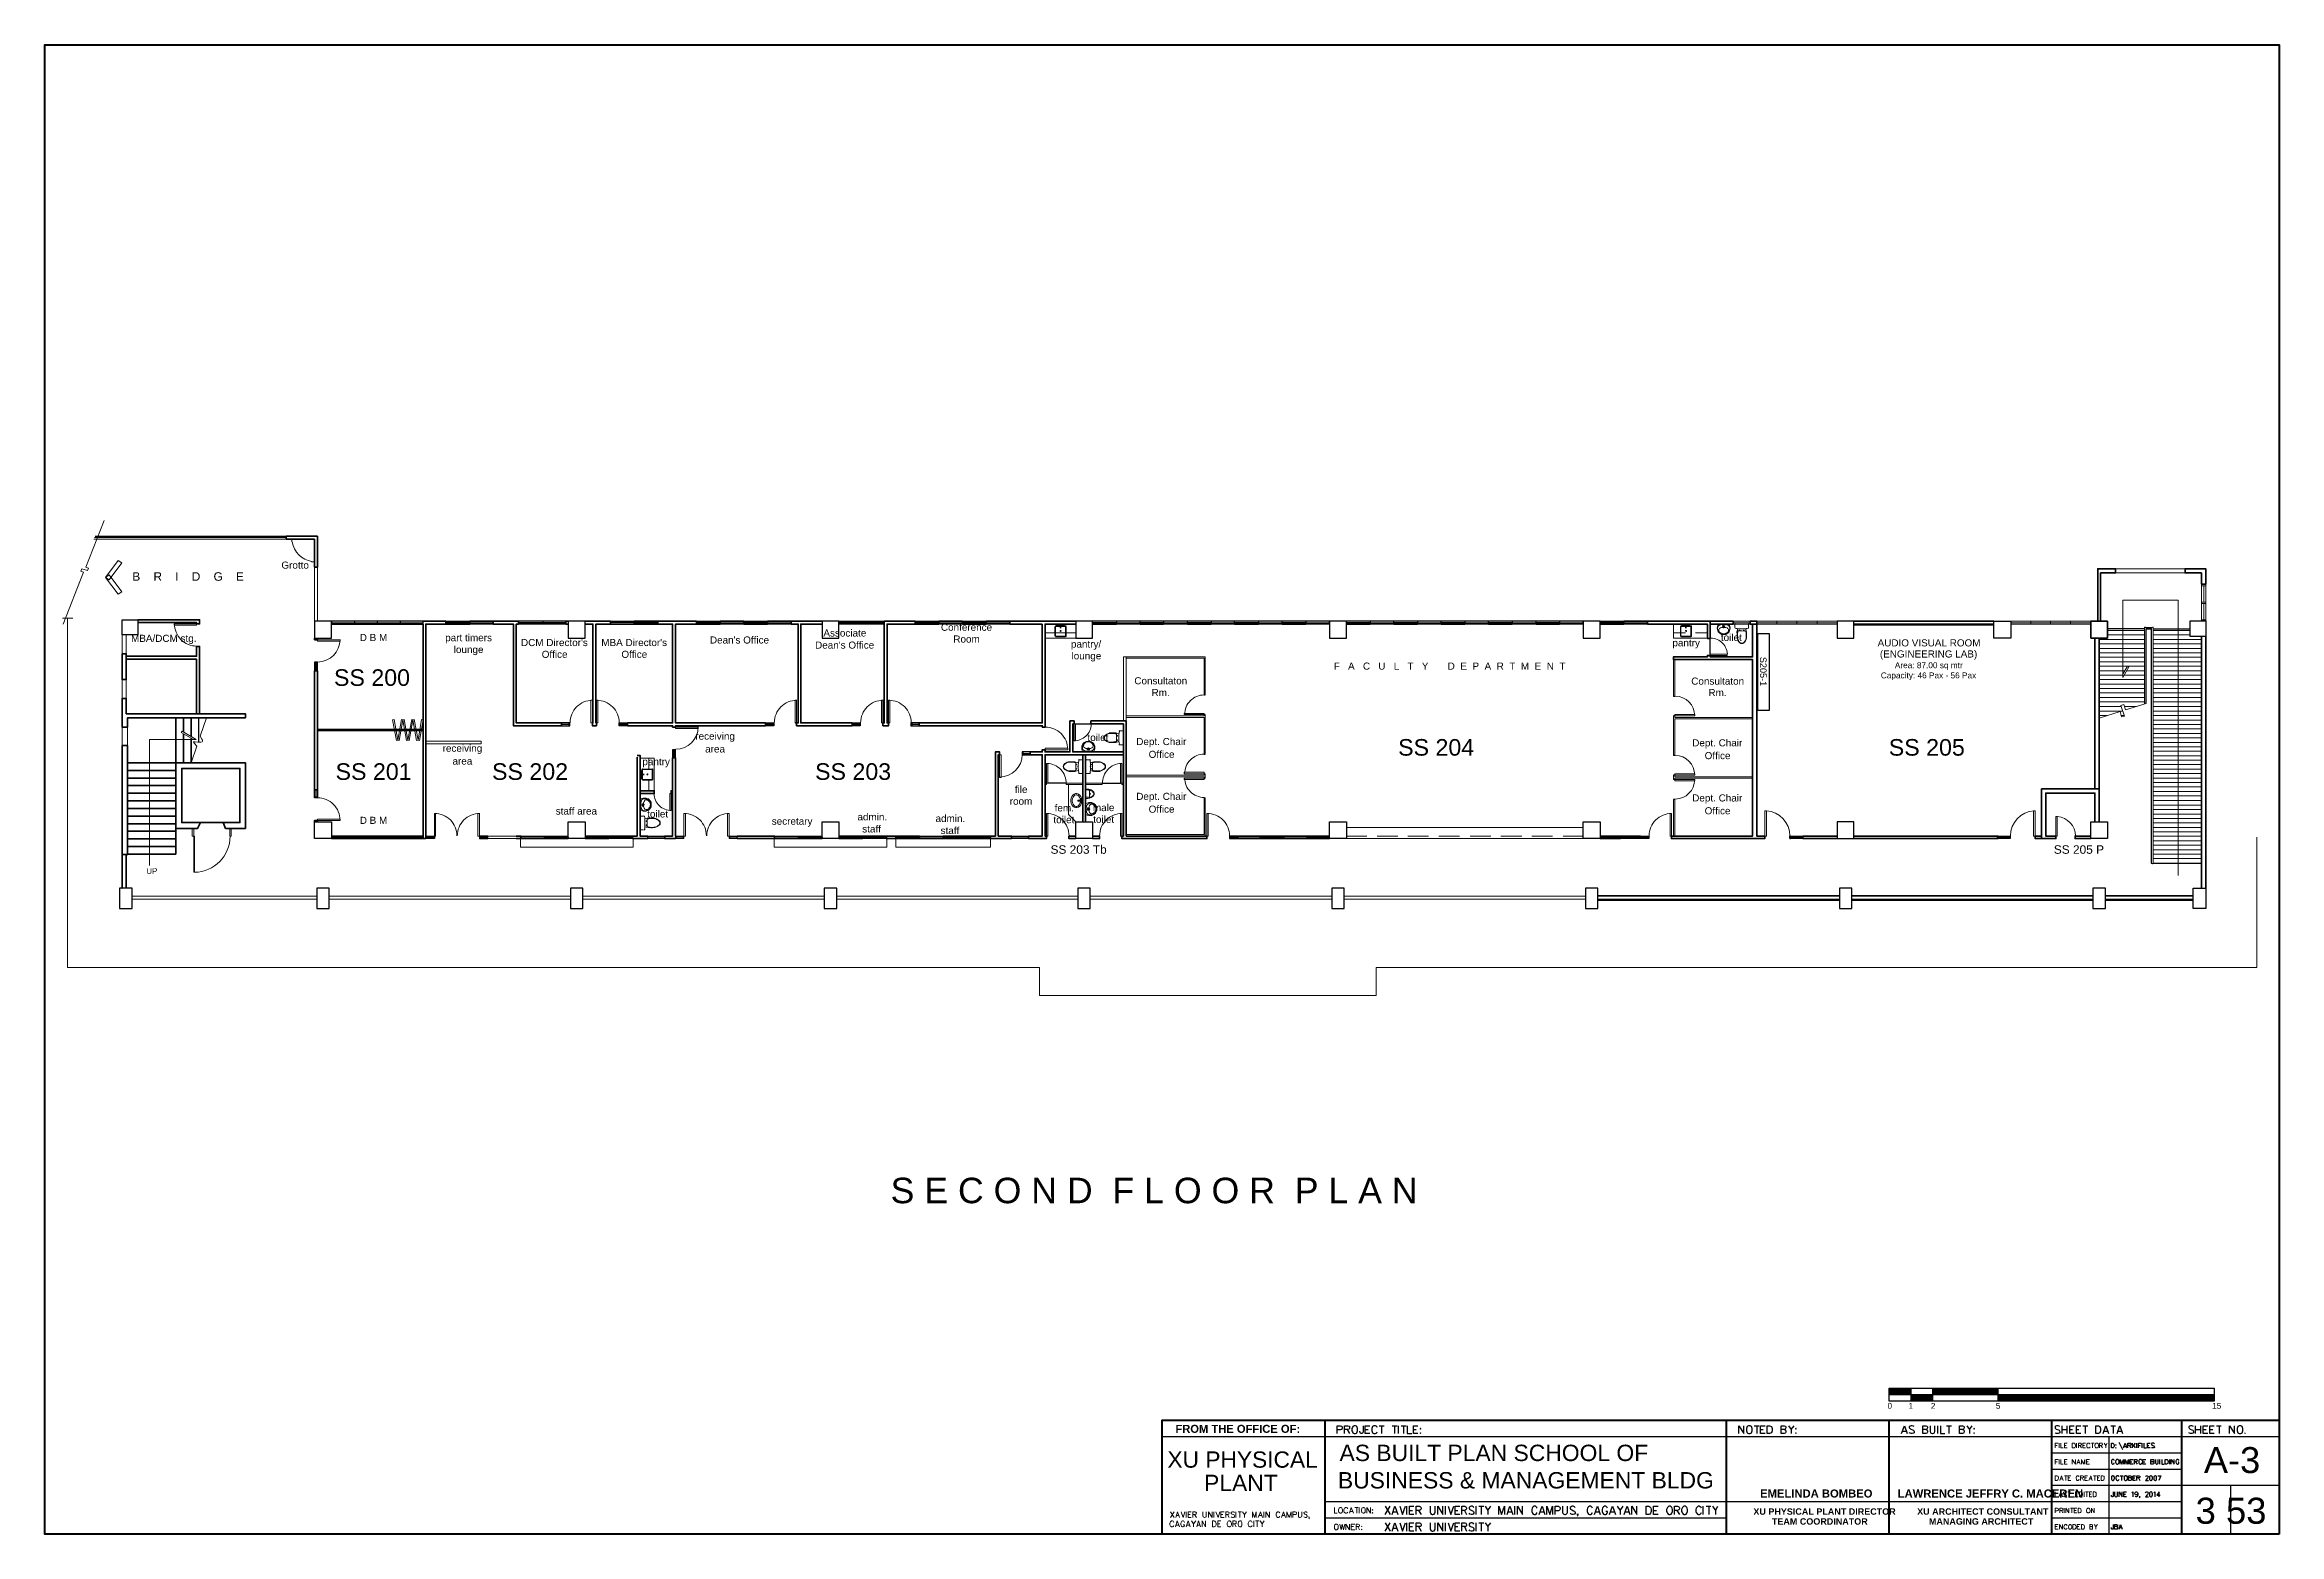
# Model space of a CAD drawing. Header units: inches. Extents: x 0 to 68.7, y 1.4 to 47.2.
import ezdxf

# ---------------------------------------------------------------- set-up
doc = ezdxf.new("R2010")
doc.units = ezdxf.units.IN
doc.header["$MEASUREMENT"] = 0
for name, color, linetype in [('PDF_0', 7, 'Continuous'), ('PDF_BOUNDARIES', 5, 'Continuous'), ('PDF_fixtures', 1, 'Continuous'), ('PDF_FURNITURES', 1, 'Continuous'), ('PDF_PEN03', 3, 'Continuous'), ('PDF_PEN05', 5, 'Continuous'), ('PDF_PEN08', 6, 'Continuous'), ('PDF_Text', 7, 'Continuous'), ('PDF_WALLS', 3, 'Continuous')]:
    doc.layers.add(name, color=color, linetype=linetype)
for name, color, linetype, true_color in [('PDF_canopy', 7, 'Continuous', 0xc16edd), ('PDF_cubicle', 60, 'Continuous', 0xbfff00), ('PDF_CUBICLES', 7, 'Continuous', 0x00b82e), ('PDF_DIM', 7, 'Continuous', 0x767676), ('PDF_door', 7, 'Continuous', 0xdda500), ('PDF_Door Swing and Window', 7, 'Continuous', 0x95954a), ('PDF_HATCH1', 7, 'Continuous', 0x767676), ('PDF_line', 7, 'Continuous', 0xdd6ec1), ('PDF_PEN02', 7, 'Continuous', 0xdda500), ('PDF_swing', 7, 'Continuous', 0x95954a), ('PDF_window', 7, 'Continuous', 0xdda500), ('PDF_WINDOW&DOOR', 7, 'Continuous', 0xdda500)]:
    doc.layers.add(name, color=color, linetype=linetype, true_color=true_color)
doc.styles.add('PDF Arial-BoldMT', font='arial.ttf')
doc.styles.add('PDF ArialMT', font='arial.ttf')
doc.styles.add('PDF ArialRoundedMT Bold', font='arialbd.ttf')
doc.styles.add('PDF Swiss721BT-BlackOutline', font='arial.ttf')
doc.styles.get("Standard").update_dxf_attribs({"font": 'arial.ttf'})

msp = doc.modelspace()

# ---------------------------------------------------------------- texts
at = {"insert": (52.926, 28.363), "char_height": 0.2, "attachment_point": 1, "rotation": 270}
msp.add_mtext_dynamic_manual_height_columns('S205-1', width=0.2, gutter_width=1, heights=[0], dxfattribs=at)
at = {"layer": 'PDF_Text', "color": 8, "true_color": 0x767676, "attachment_point": 4, "style": 'PDF ArialMT'}
for s, insert, char_height in [('B    R    I    D    G    E', (2.693, 30.832), 0.26153), ('Grotto', (7.276, 31.182), 0.2179), ('UP', (3.124, 21.779), 0.1744)]:
    msp.add_mtext(s, dxfattribs=dict(at, insert=insert, char_height=char_height))
at = {"layer": 'PDF_Text', "attachment_point": 4, "style": 'PDF ArialMT'}
for s, insert, char_height in [('MBA/DCM stg.', (2.654, 28.9), 0.21794), ('D B M', (9.685, 28.959), 0.2179), ('part timers', (12.31, 28.92), 0.21794), ("DCM Director's", (14.641, 28.802), 0.21794), ("MBA Director's", (17.109, 28.802), 0.21794), ("Dean's Office", (20.448, 28.881), 0.21794), ('Associate', (23.935, 29.096), 0.2179), ('Conference', (27.548, 29.272), 0.2179), ('Room', (27.93, 28.91), 0.2179), ('pantry/', (31.544, 28.724), 0.2179), ('pantry', (50.033, 28.763), 0.2179), ('toilet', (51.522, 28.959), 0.2179), ('AUDIO VISUAL ROOM', (56.34, 28.792), 0.21794), ('lounge', (12.574, 28.557), 0.2179), ('Office', (15.277, 28.44), 0.2179), ('Office', (17.726, 28.44), 0.2179), ("Dean's Office", (23.68, 28.724), 0.21794), ('lounge', (31.563, 28.362), 0.2179), ('F   A   C   U   L   T   Y       D  E  P  A  R  T  M  E  N  T', (39.623, 28.078), 0.21794), ('(ENGINEERING LAB)', (56.409, 28.42), 0.21794), ('Area: 87.00 sq mtr', (56.869, 28.079), 0.18161), ('SS 200', (8.892, 27.723), 0.51), ('Consultaton', (33.493, 27.627), 0.21794), ('Consultaton', (50.611, 27.617), 0.21794), ('Capacity: 46 Pax - 56 Pax', (56.438, 27.766), 0.18161), ('Rm.', (34.022, 27.265), 0.2179), ('Rm.', (51.14, 27.265), 0.2179), ('receiving', (12.232, 25.522), 0.2179), ('receiving', (19.998, 25.894), 0.2179), ('area', (20.301, 25.531), 0.2179), ('toilet', (32.053, 25.884), 0.2179), ('Dept. Chair', (33.552, 25.727), 0.21794), ('Office', (33.933, 25.365), 0.2179), ('SS 204', (41.602, 25.578), 0.51), ('Dept. Chair', (50.641, 25.688), 0.21794), ('Office', (51.023, 25.326), 0.2179), ('SS 205', (56.683, 25.578), 0.51), ('SS 201', (8.941, 24.834), 0.51), ('area', (12.535, 25.159), 0.2179), ('SS 202', (13.75, 24.834), 0.51), ('pantry', (18.372, 25.11), 0.2179), ('SS 203', (23.68, 24.834), 0.51), ('file', (29.82, 24.288), 0.2179), ('Dept. Chair', (33.552, 24.043), 0.21794), ('Dept. Chair', (50.641, 23.994), 0.21794), ('D B M', (9.685, 23.338), 0.2179), ('staff area', (15.708, 23.622), 0.2179), ('toilet', (18.519, 23.534), 0.2179), ('secretary', (22.348, 23.279), 0.2179), ('admin.', (24.982, 23.445), 0.2179), ('admin.', (27.382, 23.396), 0.2179), ('room', (29.664, 23.925), 0.2179), ('toilet', (31.005, 23.357), 0.2179), ('fem.', (31.044, 23.72), 0.2179), ('toilet', (32.229, 23.367), 0.2179), ('male', (32.22, 23.729), 0.2179), ('Office', (33.933, 23.68), 0.2179), ('Office', (51.023, 23.631), 0.2179), ('staff', (25.129, 23.073), 0.2179), ('staff', (27.538, 23.024), 0.2179), ('SS 203 Tb', (30.917, 22.439), 0.2615), ('SS 205 P', (61.756, 22.439), 0.2615), ('S E C O N D  F L O O R  P L A N', (26.001, 11.955), 0.7846), ('0', (56.644, 5.339), 0.18), ('1', (57.29, 5.339), 0.181), ('2', (57.976, 5.339), 0.181), ('5', (59.974, 5.339), 0.181), ('15', (66.623, 5.339), 0.1811)]:
    msp.add_mtext(s, dxfattribs=dict(at, insert=insert, char_height=char_height))
at = {"layer": 'PDF_Text', "color": 3, "attachment_point": 4}
for s, insert, char_height, style in [('FROM THE OFFICE OF:', (34.756, 4.631), 0.24582, 'PDF ArialRoundedMT Bold'), ('XU PHYSICAL PLANT DIRECTOR', (52.521, 2.089), 0.1978, 'PDF ArialRoundedMT Bold'), ('XU ARCHITECT CONSULTANT', (57.555, 2.089), 0.1978, 'PDF ArialRoundedMT Bold'), ('3 53', (66.114, 2.109), 0.8009, 'PDF Swiss721BT-BlackOutline')]:
    msp.add_mtext(s, dxfattribs=dict(at, insert=insert, char_height=char_height, style=style))
at = {"layer": 'PDF_Text', "color": 5, "attachment_point": 4}
for s, insert, char_height, style in [('AS BUILT PLAN SCHOOL OF', (39.8, 3.89), 0.50295, 'PDF Arial-BoldMT'), ('XU PHYSICAL', (34.511, 3.685), 0.50003, 'PDF Arial-BoldMT'), ('A-3', (66.369, 3.667), 0.7962, 'PDF Swiss721BT-BlackOutline'), ('PLANT', (35.637, 2.97), 0.5029, 'PDF Arial-BoldMT'), ('BUSINESS & MANAGEMENT BLDG', (39.751, 3.048), 0.50295, 'PDF Arial-BoldMT'), ('EMELINDA BOMBEO', (52.727, 2.643), 0.24725, 'PDF ArialRoundedMT Bold'), ('LAWRENCE JEFFRY C. MACEREN', (56.957, 2.643), 0.24725, 'PDF ArialRoundedMT Bold')]:
    msp.add_mtext(s, dxfattribs=dict(at, insert=insert, char_height=char_height, style=style))
at = {"layer": 'PDF_Text', "color": 42, "true_color": 0xdda500, "char_height": 0.1978, "attachment_point": 4, "style": 'PDF ArialRoundedMT Bold'}
for s, insert in [('TEAM COORDINATOR', (53.089, 1.785)), ('MANAGING ARCHITECT', (57.917, 1.785))]:
    msp.add_mtext(s, dxfattribs=dict(at, insert=insert))

# ---------------------------------------------------------------- linework, layer by layer
for p, q in [((53.017, 29.076), (52.647, 29.076)), ((52.647, 29.076), (52.647, 26.723)), ((53.017, 26.723), (53.017, 29.076)), ((52.647, 26.723), (53.017, 26.723))]:
    msp.add_line(p, q)
at = {"layer": 'PDF_0', "lineweight": 25}
for points in [[(2.38, 29.506), (2.859, 29.506), (2.859, 29.036), (2.38, 29.036)], [(2.38, 29.506), (2.859, 29.506), (2.859, 29.036), (2.38, 29.036)], [(8.295, 28.938), (8.814, 28.938), (8.814, 29.457), (8.295, 29.457)], [(16.09, 28.938), (16.609, 28.938), (16.609, 29.457), (16.09, 29.457)], [(23.894, 28.938), (24.413, 28.938), (24.413, 29.457), (23.894, 29.457)], [(31.69, 28.938), (32.209, 28.938), (32.209, 29.457), (31.69, 29.457)], [(39.494, 28.938), (40.013, 28.938), (40.013, 29.457), (39.494, 29.457)], [(47.289, 28.938), (47.808, 28.938), (47.808, 29.457), (47.289, 29.457)], [(55.094, 28.938), (55.613, 28.938), (55.613, 29.457), (55.094, 29.457)], [(55.094, 28.938), (55.613, 28.938), (55.613, 29.457), (55.094, 29.457)], [(60.431, 28.938), (59.912, 28.938), (59.912, 29.457), (60.431, 29.457)], [(62.889, 28.938), (63.408, 28.938), (63.408, 29.457), (62.889, 29.457)], [(63.408, 28.938), (62.889, 28.938), (62.889, 29.457), (63.408, 29.457)], [(62.889, 28.938), (63.408, 28.938), (63.408, 29.457), (62.889, 29.457)], [(65.945, 29.467), (66.425, 29.467), (66.425, 28.987), (65.945, 28.987)], [(8.295, 23.297), (8.814, 23.297), (8.814, 22.778), (8.295, 22.778)], [(16.09, 23.297), (16.609, 23.297), (16.609, 22.778), (16.09, 22.778)], [(23.894, 23.297), (24.413, 23.297), (24.413, 22.778), (23.894, 22.778)], [(31.69, 23.297), (32.209, 23.297), (32.209, 22.778), (31.69, 22.778)], [(39.494, 23.297), (40.013, 23.297), (40.013, 22.778), (39.494, 22.778)], [(47.289, 23.297), (47.808, 23.297), (47.808, 22.778), (47.289, 22.778)], [(55.094, 22.778), (55.613, 22.778), (55.613, 23.297), (55.094, 23.297)], [(62.889, 23.297), (63.408, 23.297), (63.408, 22.778), (62.889, 22.778)], [(62.889, 23.297), (63.408, 23.297), (63.408, 22.778), (62.889, 22.778)], [(2.301, 21.25), (2.301, 20.633), (2.693, 20.633), (2.693, 21.25)], [(8.363, 20.633), (8.745, 20.633), (8.745, 21.25), (8.363, 21.25)], [(8.363, 20.633), (8.745, 20.633), (8.745, 21.25), (8.363, 21.25)], [(16.158, 20.633), (16.54, 20.633), (16.54, 21.25), (16.158, 21.25)], [(16.158, 20.633), (16.54, 20.633), (16.54, 21.25), (16.158, 21.25)], [(23.963, 20.633), (24.345, 20.633), (24.345, 21.25), (23.963, 21.25)], [(23.963, 20.633), (24.345, 20.633), (24.345, 21.25), (23.963, 21.25)], [(31.758, 20.633), (32.14, 20.633), (32.14, 21.25), (31.758, 21.25)], [(31.758, 20.633), (32.14, 20.633), (32.14, 21.25), (31.758, 21.25)], [(39.563, 20.633), (39.945, 20.633), (39.945, 21.25), (39.563, 21.25)], [(39.563, 20.633), (39.945, 20.633), (39.945, 21.25), (39.563, 21.25)], [(47.358, 20.633), (47.74, 20.633), (47.74, 21.25), (47.358, 21.25)], [(47.358, 20.633), (47.74, 20.633), (47.74, 21.25), (47.358, 21.25)], [(55.163, 20.633), (55.545, 20.633), (55.545, 21.25), (55.163, 21.25)], [(55.163, 20.633), (55.545, 20.633), (55.545, 21.25), (55.163, 21.25)], [(62.958, 20.633), (63.34, 20.633), (63.34, 21.25), (62.958, 21.25)], [(62.958, 20.633), (63.34, 20.633), (63.34, 21.25), (62.958, 21.25)], [(66.043, 20.633), (66.043, 21.25), (66.425, 21.25), (66.425, 20.633)], [(66.043, 20.633), (66.043, 21.25), (66.425, 21.25), (66.425, 20.633)], [(66.043, 20.633), (66.043, 21.25), (66.425, 21.25), (66.425, 20.633)], [(66.043, 20.633), (66.043, 21.25), (66.425, 21.25), (66.425, 20.633)], [(66.689, 5.484), (60.03, 5.484), (58.022, 5.484), (57.356, 5.484), (56.691, 5.484), (56.691, 5.885), (57.356, 5.885), (58.022, 5.885), (60.03, 5.885), (66.689, 5.885)]]:
    msp.add_lwpolyline(points, close=True, dxfattribs=at)
for points in [[(56.691, 5.69), (57.356, 5.69), (58.022, 5.69), (60.03, 5.69), (66.689, 5.69)], [(57.356, 5.885), (57.356, 5.484)], [(58.022, 5.885), (58.022, 5.484)], [(60.03, 5.885), (60.03, 5.484)]]:
    msp.add_lwpolyline(points, dxfattribs=at)
at = {"layer": 'PDF_BOUNDARIES', "lineweight": 25}
for points in [[(1.547, 32.071), (7.423, 32.071)], [(51.197, 28.448), (51.197, 28.928)], [(64.544, 29.222), (63.408, 29.222)], [(64.593, 26.93), (64.593, 29.222), (64.75, 29.222), (64.75, 22.024), (64.76, 22.024)], [(64.809, 29.222), (65.945, 29.222)], [(4.74, 25.745), (4.74, 26.49)], [(8.383, 26.137), (11.634, 26.137)], [(31.68, 26.303), (32.16, 26.303)], [(8.383, 26.098), (11.634, 26.098)], [(31.396, 24.482), (30.838, 24.482)], [(32.502, 24.482), (33.07, 24.482)], [(64.809, 22.024), (66.297, 22.024)], [(47.74, 21.025), (55.163, 21.025)], [(47.74, 20.888), (55.163, 20.888)], [(55.545, 21.025), (62.958, 21.025)], [(55.545, 20.888), (62.958, 20.888)], [(63.34, 21.025), (66.043, 21.025)], [(63.34, 20.888), (66.043, 20.888)]]:
    msp.add_lwpolyline(points, dxfattribs=at)
for points in [[(4.035, 26.49), (4.035, 25.109), (2.546, 25.109), (4.035, 25.109)], [(4.27, 26.49), (4.27, 26.049)], [(4.505, 26.49), (4.505, 25.912)], [(4.27, 26), (4.27, 25.109)], [(4.505, 25.863), (4.505, 25.109)], [(2.546, 24.874), (4.035, 24.874)], [(2.546, 24.639), (4.035, 24.639)], [(2.546, 24.404), (4.035, 24.404)], [(2.546, 24.169), (4.035, 24.169)], [(2.546, 23.934), (4.035, 23.934)], [(2.546, 23.699), (4.035, 23.699)], [(2.546, 23.464), (4.035, 23.464)], [(2.546, 23.229), (4.035, 23.229)], [(2.546, 22.298), (4.035, 22.298), (4.035, 23.091), (4.035, 22.298)], [(2.546, 23.003), (4.035, 23.003)], [(2.546, 22.768), (4.035, 22.768)], [(5.484, 23.268), (4.789, 23.268)], [(2.546, 22.533), (4.035, 22.533)]]:
    msp.add_lwpolyline(points, close=True, dxfattribs=at)
at = {"layer": 'PDF_canopy', "lineweight": 13}
msp.add_lwpolyline([(67.991, 22.817), (67.991, 18.812), (40.924, 18.812), (40.924, 17.95), (30.573, 17.95), (30.573, 18.812), (0.705, 18.812), (0.705, 29.545)], dxfattribs=at)
at = {"layer": 'PDF_cubicle', "lineweight": 25}
for points in [[(35.636, 27.195), (35.675, 27.195)], [(50.11, 27.146), (50.061, 27.146)], [(35.636, 26.587), (35.675, 26.587)], [(50.11, 26.548), (50.061, 26.548)], [(35.636, 25.373), (35.675, 25.373)], [(35.636, 24.766), (35.675, 24.766)], [(50.11, 25.334), (50.061, 25.334)], [(35.636, 24.639), (35.675, 24.639)], [(50.11, 24.727), (50.061, 24.727)], [(50.11, 24.59), (50.061, 24.59)], [(35.636, 24.032), (35.675, 24.032)], [(50.11, 23.983), (50.061, 23.983)]]:
    msp.add_lwpolyline(points, dxfattribs=at)
at = {"layer": 'PDF_CUBICLES', "lineweight": 20}
for points in [[(35.675, 27.195), (35.675, 28.36), (33.247, 28.36), (33.158, 28.36), (33.158, 26.392)], [(33.247, 28.36), (33.247, 26.392)], [(33.247, 28.321), (35.636, 28.321), (35.636, 27.195)], [(50.061, 28.282), (50.061, 27.146)], [(50.11, 28.282), (50.11, 27.146)], [(35.636, 26.587), (35.636, 26.548), (33.247, 26.548)], [(33.247, 26.499), (35.636, 26.499), (35.636, 25.373)], [(35.675, 26.587), (35.675, 25.373)], [(50.061, 26.548), (50.061, 25.334)], [(50.11, 26.548), (50.11, 26.499), (52.499, 26.499)], [(52.499, 26.46), (50.11, 26.46), (50.11, 25.334)], [(11.712, 25.775), (13.416, 25.775), (13.416, 25.687), (11.712, 25.687)], [(35.636, 24.766), (35.636, 24.727), (33.247, 24.727)], [(35.675, 24.766), (35.675, 24.639)], [(30.789, 24.482), (30.749, 24.482), (30.789, 24.482), (30.789, 24.443), (30.749, 24.443)], [(31.905, 24.482), (31.396, 24.482), (31.396, 24.443), (31.905, 24.443)], [(31.993, 24.482), (32.502, 24.482), (32.502, 24.443), (31.993, 24.443)], [(33.158, 24.482), (33.109, 24.482), (33.109, 24.443), (33.158, 24.443)], [(33.247, 24.678), (35.636, 24.678), (35.636, 24.639)], [(50.061, 24.727), (50.061, 24.59)], [(50.11, 24.727), (50.11, 24.678), (52.499, 24.678)], [(52.499, 24.639), (50.11, 24.639), (50.11, 24.59)], [(35.636, 24.032), (35.636, 22.905), (33.247, 22.905)], [(35.675, 24.032), (35.675, 22.856)], [(50.061, 23.983), (50.061, 22.856)], [(50.11, 23.983), (50.11, 22.856)]]:
    msp.add_lwpolyline(points, dxfattribs=at)
for points in [[(10.743, 26.441), (10.694, 26.431), (10.811, 25.794), (10.85, 25.804)], [(10.968, 26.441), (11.007, 26.431), (10.899, 25.794), (10.85, 25.804)], [(11.046, 26.441), (11.007, 26.431), (11.125, 25.794), (11.164, 25.804)], [(11.281, 26.441), (11.32, 26.431), (11.203, 25.794), (11.164, 25.804)], [(11.36, 26.441), (11.32, 26.431), (11.428, 25.794), (11.477, 25.804)], [(11.585, 26.441), (11.634, 26.431), (11.516, 25.794), (11.477, 25.804)]]:
    msp.add_lwpolyline(points, close=True, dxfattribs=at)
at = {"layer": 'PDF_DIM', "lineweight": 13}
for points in [[(56.691, 5.876), (56.7, 5.885)], [(56.691, 5.866), (56.71, 5.885)], [(56.691, 5.846), (56.73, 5.885)], [(56.691, 5.837), (56.739, 5.885)], [(56.691, 5.817), (56.759, 5.885)], [(56.691, 5.807), (56.769, 5.885)], [(56.691, 5.788), (56.788, 5.885)], [(56.691, 5.778), (56.808, 5.885)], [(56.691, 5.758), (56.818, 5.885)], [(56.691, 5.748), (56.837, 5.885)], [(56.691, 5.729), (56.847, 5.885)], [(56.691, 5.719), (56.867, 5.885)], [(56.691, 5.699), (56.877, 5.885)], [(56.691, 5.69), (56.896, 5.885)], [(56.71, 5.69), (56.906, 5.885)], [(56.72, 5.69), (56.926, 5.885)], [(56.739, 5.69), (56.935, 5.885)], [(56.749, 5.69), (56.955, 5.885)], [(56.769, 5.69), (56.965, 5.885)], [(56.779, 5.69), (56.984, 5.885)], [(56.798, 5.69), (56.994, 5.885)], [(56.808, 5.69), (57.014, 5.885)], [(56.828, 5.69), (57.023, 5.885)], [(56.847, 5.69), (57.043, 5.885)], [(56.857, 5.69), (57.053, 5.885)], [(56.877, 5.69), (57.072, 5.885)], [(56.886, 5.69), (57.092, 5.885)], [(56.906, 5.69), (57.102, 5.885)], [(56.916, 5.69), (57.121, 5.885)], [(56.935, 5.69), (57.131, 5.885)], [(56.945, 5.69), (57.151, 5.885)], [(56.965, 5.69), (57.161, 5.885)], [(56.975, 5.69), (57.18, 5.885)], [(56.994, 5.69), (57.19, 5.885)], [(57.004, 5.69), (57.21, 5.885)], [(57.023, 5.69), (57.219, 5.885)], [(57.033, 5.69), (57.239, 5.885)], [(57.053, 5.69), (57.249, 5.885)], [(57.063, 5.69), (57.268, 5.885)], [(57.082, 5.69), (57.278, 5.885)], [(57.102, 5.69), (57.298, 5.885)], [(57.112, 5.69), (57.307, 5.885)], [(57.131, 5.69), (57.327, 5.885)], [(57.141, 5.69), (57.347, 5.885)], [(57.161, 5.69), (57.356, 5.885)], [(57.17, 5.69), (57.356, 5.876)], [(57.19, 5.69), (57.356, 5.856)], [(57.2, 5.69), (57.356, 5.846)], [(57.219, 5.69), (57.356, 5.827)], [(57.229, 5.69), (57.356, 5.817)], [(57.249, 5.69), (57.356, 5.797)], [(57.259, 5.69), (57.356, 5.788)], [(57.278, 5.69), (57.356, 5.768)], [(57.288, 5.69), (57.356, 5.748)], [(57.307, 5.69), (57.356, 5.739)], [(57.317, 5.69), (57.356, 5.719)], [(57.337, 5.69), (57.356, 5.709)], [(57.356, 5.69), (57.356, 5.69)], [(57.356, 5.68), (57.366, 5.69)], [(57.356, 5.66), (57.386, 5.69)], [(57.356, 5.65), (57.396, 5.69)], [(57.356, 5.631), (57.415, 5.69)], [(57.356, 5.621), (57.425, 5.69)], [(57.356, 5.601), (57.445, 5.69)], [(57.356, 5.592), (57.454, 5.69)], [(57.356, 5.572), (57.474, 5.69)], [(57.356, 5.562), (57.484, 5.69)], [(57.356, 5.543), (57.503, 5.69)], [(57.356, 5.533), (57.513, 5.69)], [(57.356, 5.513), (57.533, 5.69)], [(57.356, 5.494), (57.543, 5.69)], [(57.356, 5.484), (57.562, 5.69)], [(57.376, 5.484), (57.572, 5.69)], [(57.396, 5.484), (57.591, 5.69)], [(57.405, 5.484), (57.601, 5.69)], [(57.425, 5.484), (57.621, 5.69)], [(57.435, 5.484), (57.64, 5.69)], [(57.454, 5.484), (57.65, 5.69)], [(57.464, 5.484), (57.67, 5.69)], [(57.484, 5.484), (57.68, 5.69)], [(57.494, 5.484), (57.699, 5.69)], [(57.513, 5.484), (57.709, 5.69)], [(57.523, 5.484), (57.729, 5.69)], [(57.543, 5.484), (57.738, 5.69)], [(57.552, 5.484), (57.758, 5.69)], [(57.572, 5.484), (57.768, 5.69)], [(57.582, 5.484), (57.787, 5.69)], [(57.601, 5.484), (57.797, 5.69)], [(57.611, 5.484), (57.817, 5.69)], [(57.631, 5.484), (57.826, 5.69)], [(57.65, 5.484), (57.846, 5.69)], [(57.66, 5.484), (57.856, 5.69)], [(57.68, 5.484), (57.875, 5.69)], [(57.689, 5.484), (57.895, 5.69)], [(57.709, 5.484), (57.905, 5.69)], [(57.719, 5.484), (57.924, 5.69)], [(57.738, 5.484), (57.934, 5.69)], [(57.748, 5.484), (57.954, 5.69)], [(57.768, 5.484), (57.964, 5.69)], [(57.778, 5.484), (57.983, 5.69)], [(57.797, 5.484), (57.993, 5.69)], [(57.807, 5.484), (58.013, 5.69)], [(57.826, 5.484), (58.022, 5.69), (58.228, 5.885)], [(57.836, 5.484), (58.022, 5.67)], [(57.856, 5.484), (58.022, 5.66)], [(57.866, 5.484), (58.022, 5.641)], [(57.885, 5.484), (58.022, 5.631)], [(57.905, 5.484), (58.022, 5.611)], [(57.915, 5.484), (58.022, 5.592)], [(57.934, 5.484), (58.022, 5.582)], [(57.944, 5.484), (58.022, 5.562)], [(57.964, 5.484), (58.022, 5.553)], [(57.973, 5.484), (58.022, 5.533)], [(57.993, 5.484), (58.022, 5.523)], [(58.003, 5.484), (58.022, 5.504)], [(58.022, 5.885), (58.032, 5.885)], [(58.022, 5.866), (58.042, 5.885)], [(58.022, 5.846), (58.062, 5.885)], [(58.022, 5.837), (58.071, 5.885)], [(58.022, 5.817), (58.091, 5.885)], [(58.022, 5.807), (58.101, 5.885)], [(58.022, 5.788), (58.12, 5.885)], [(58.022, 5.778), (58.14, 5.885)], [(58.022, 5.758), (58.15, 5.885)], [(58.022, 5.748), (58.169, 5.885)], [(58.022, 5.729), (58.179, 5.885)], [(58.022, 5.719), (58.199, 5.885)], [(58.022, 5.699), (58.208, 5.885)], [(58.042, 5.69), (58.238, 5.885)], [(58.052, 5.69), (58.257, 5.885)], [(58.071, 5.69), (58.267, 5.885)], [(58.081, 5.69), (58.287, 5.885)], [(58.101, 5.69), (58.297, 5.885)], [(58.11, 5.69), (58.316, 5.885)], [(58.13, 5.69), (58.326, 5.885)], [(58.15, 5.69), (58.346, 5.885)], [(58.159, 5.69), (58.355, 5.885)], [(58.179, 5.69), (58.375, 5.885)], [(58.189, 5.69), (58.394, 5.885)], [(58.208, 5.69), (58.404, 5.885)], [(58.218, 5.69), (58.424, 5.885)], [(58.238, 5.69), (58.434, 5.885)], [(58.248, 5.69), (58.453, 5.885)], [(58.267, 5.69), (58.463, 5.885)], [(58.277, 5.69), (58.483, 5.885)], [(58.297, 5.69), (58.492, 5.885)], [(58.306, 5.69), (58.512, 5.885)], [(58.326, 5.69), (58.522, 5.885)], [(58.336, 5.69), (58.541, 5.885)], [(58.355, 5.69), (58.551, 5.885)], [(58.365, 5.69), (58.571, 5.885)], [(58.385, 5.69), (58.581, 5.885)], [(58.394, 5.69), (58.6, 5.885)], [(58.414, 5.69), (58.61, 5.885)], [(58.434, 5.69), (58.63, 5.885)], [(58.443, 5.69), (58.639, 5.885)], [(58.463, 5.69), (58.659, 5.885)], [(58.473, 5.69), (58.678, 5.885)], [(58.492, 5.69), (58.688, 5.885)], [(58.502, 5.69), (58.708, 5.885)], [(58.522, 5.69), (58.718, 5.885)], [(58.532, 5.69), (58.737, 5.885)], [(58.551, 5.69), (58.747, 5.885)], [(58.561, 5.69), (58.767, 5.885)], [(58.581, 5.69), (58.776, 5.885)], [(58.59, 5.69), (58.796, 5.885)], [(58.61, 5.69), (58.806, 5.885)], [(58.62, 5.69), (58.825, 5.885)], [(58.639, 5.69), (58.835, 5.885)], [(58.649, 5.69), (58.855, 5.885)], [(58.669, 5.69), (58.865, 5.885)], [(58.688, 5.69), (58.884, 5.885)], [(58.698, 5.69), (58.894, 5.885)], [(58.718, 5.69), (58.913, 5.885)], [(58.727, 5.69), (58.933, 5.885)], [(58.747, 5.69), (58.943, 5.885)], [(58.757, 5.69), (58.962, 5.885)], [(58.776, 5.69), (58.972, 5.885)], [(58.786, 5.69), (58.992, 5.885)], [(58.806, 5.69), (59.002, 5.885)], [(58.816, 5.69), (59.021, 5.885)], [(58.835, 5.69), (59.031, 5.885)], [(58.845, 5.69), (59.051, 5.885)], [(58.865, 5.69), (59.06, 5.885)], [(58.874, 5.69), (59.08, 5.885)], [(58.894, 5.69), (59.09, 5.885)], [(58.904, 5.69), (59.109, 5.885)], [(58.923, 5.69), (59.119, 5.885)], [(58.943, 5.69), (59.139, 5.885)], [(58.953, 5.69), (59.149, 5.885)], [(58.972, 5.69), (59.168, 5.885)], [(58.982, 5.69), (59.188, 5.885)], [(59.002, 5.69), (59.197, 5.885)], [(59.011, 5.69), (59.217, 5.885)], [(59.031, 5.69), (59.227, 5.885)], [(59.041, 5.69), (59.246, 5.885)], [(59.06, 5.69), (59.256, 5.885)], [(59.07, 5.69), (59.276, 5.885)], [(59.09, 5.69), (59.286, 5.885)], [(59.1, 5.69), (59.305, 5.885)], [(59.119, 5.69), (59.315, 5.885)], [(59.129, 5.69), (59.335, 5.885)], [(59.149, 5.69), (59.344, 5.885)], [(59.158, 5.69), (59.364, 5.885)], [(59.178, 5.69), (59.374, 5.885)], [(59.188, 5.69), (59.393, 5.885)], [(59.207, 5.69), (59.403, 5.885)], [(59.227, 5.69), (59.423, 5.885)], [(59.237, 5.69), (59.433, 5.885)], [(59.256, 5.69), (59.452, 5.885)], [(59.266, 5.69), (59.472, 5.885)], [(59.286, 5.69), (59.481, 5.885)], [(59.295, 5.69), (59.501, 5.885)], [(59.315, 5.69), (59.511, 5.885)], [(59.325, 5.69), (59.53, 5.885)], [(59.344, 5.69), (59.54, 5.885)], [(59.354, 5.69), (59.56, 5.885)], [(59.374, 5.69), (59.57, 5.885)], [(59.384, 5.69), (59.589, 5.885)], [(59.403, 5.69), (59.599, 5.885)], [(59.413, 5.69), (59.619, 5.885)], [(59.433, 5.69), (59.628, 5.885)], [(59.442, 5.69), (59.648, 5.885)], [(59.462, 5.69), (59.658, 5.885)], [(59.481, 5.69), (59.677, 5.885)], [(59.491, 5.69), (59.687, 5.885)], [(59.511, 5.69), (59.707, 5.885)], [(59.521, 5.69), (59.726, 5.885)], [(59.54, 5.69), (59.736, 5.885)], [(59.55, 5.69), (59.756, 5.885)], [(59.57, 5.69), (59.765, 5.885)], [(59.579, 5.69), (59.785, 5.885)], [(59.599, 5.69), (59.795, 5.885)], [(59.609, 5.69), (59.814, 5.885)], [(59.628, 5.69), (59.824, 5.885)], [(59.638, 5.69), (59.844, 5.885)], [(59.658, 5.69), (59.854, 5.885)], [(59.668, 5.69), (59.873, 5.885)], [(59.687, 5.69), (59.883, 5.885)], [(59.697, 5.69), (59.903, 5.885)], [(59.717, 5.69), (59.912, 5.885)], [(59.736, 5.69), (59.932, 5.885)], [(59.746, 5.69), (59.942, 5.885)], [(59.765, 5.69), (59.961, 5.885)], [(59.775, 5.69), (59.981, 5.885)], [(59.795, 5.69), (59.991, 5.885)], [(59.805, 5.69), (60.01, 5.885)], [(59.824, 5.69), (60.02, 5.885)], [(59.834, 5.69), (60.03, 5.876)], [(59.854, 5.69), (60.03, 5.856)], [(59.863, 5.69), (60.03, 5.846)], [(59.883, 5.69), (60.03, 5.827)], [(59.893, 5.69), (60.03, 5.817)], [(59.912, 5.69), (60.03, 5.797)], [(59.922, 5.69), (60.03, 5.788)], [(59.942, 5.69), (60.03, 5.768)], [(59.952, 5.69), (60.03, 5.758)], [(59.971, 5.69), (60.03, 5.739)], [(59.981, 5.69), (60.03, 5.729)], [(60, 5.69), (60.03, 5.709)], [(60.02, 5.69), (60.03, 5.699)], [(60.03, 5.68), (60.03, 5.69)], [(60.03, 5.67), (60.049, 5.69)], [(60.03, 5.65), (60.059, 5.69)], [(60.03, 5.631), (60.079, 5.69)], [(60.03, 5.621), (60.089, 5.69)], [(60.03, 5.601), (60.108, 5.69)], [(60.03, 5.592), (60.118, 5.69)], [(60.03, 5.572), (60.138, 5.69)], [(60.03, 5.562), (60.147, 5.69)], [(60.03, 5.543), (60.167, 5.69)], [(60.03, 5.533), (60.177, 5.69)], [(60.03, 5.513), (60.196, 5.69)], [(60.03, 5.504), (60.206, 5.69)], [(60.03, 5.484), (60.226, 5.69)], [(60.04, 5.484), (60.236, 5.69)], [(60.059, 5.484), (60.255, 5.69)], [(60.069, 5.484), (60.275, 5.69)], [(60.089, 5.484), (60.284, 5.69)], [(60.098, 5.484), (60.304, 5.69)], [(60.118, 5.484), (60.314, 5.69)], [(60.128, 5.484), (60.333, 5.69)], [(60.147, 5.484), (60.343, 5.69)], [(60.157, 5.484), (60.363, 5.69)], [(60.177, 5.484), (60.373, 5.69)], [(60.187, 5.484), (60.392, 5.69)], [(60.206, 5.484), (60.402, 5.69)], [(60.216, 5.484), (60.422, 5.69)], [(60.236, 5.484), (60.431, 5.69)], [(60.245, 5.484), (60.451, 5.69)], [(60.265, 5.484), (60.461, 5.69)], [(60.284, 5.484), (60.48, 5.69)], [(60.294, 5.484), (60.49, 5.69)], [(60.314, 5.484), (60.51, 5.69)], [(60.324, 5.484), (60.529, 5.69)], [(60.343, 5.484), (60.539, 5.69)], [(60.353, 5.484), (60.559, 5.69)], [(60.373, 5.484), (60.568, 5.69)], [(60.382, 5.484), (60.588, 5.69)], [(60.402, 5.484), (60.598, 5.69)], [(60.412, 5.484), (60.617, 5.69)], [(60.431, 5.484), (60.627, 5.69)], [(60.441, 5.484), (60.647, 5.69)], [(60.461, 5.484), (60.657, 5.69)], [(60.471, 5.484), (60.676, 5.69)], [(60.49, 5.484), (60.686, 5.69)], [(60.5, 5.484), (60.706, 5.69)], [(60.52, 5.484), (60.715, 5.69)], [(60.529, 5.484), (60.735, 5.69)], [(60.549, 5.484), (60.745, 5.69)], [(60.568, 5.484), (60.764, 5.69)], [(60.578, 5.484), (60.774, 5.69)], [(60.598, 5.484), (60.794, 5.69)], [(60.608, 5.484), (60.813, 5.69)], [(60.627, 5.484), (60.823, 5.69)], [(60.637, 5.484), (60.843, 5.69)], [(60.657, 5.484), (60.852, 5.69)], [(60.666, 5.484), (60.872, 5.69)], [(60.686, 5.484), (60.882, 5.69)], [(60.696, 5.484), (60.901, 5.69)], [(60.715, 5.484), (60.911, 5.69)], [(60.725, 5.484), (60.931, 5.69)], [(60.745, 5.484), (60.941, 5.69)], [(60.755, 5.484), (60.96, 5.69)], [(60.774, 5.484), (60.97, 5.69)], [(60.784, 5.484), (60.99, 5.69)], [(60.804, 5.484), (60.999, 5.69)], [(60.823, 5.484), (61.019, 5.69)], [(60.833, 5.484), (61.029, 5.69)], [(60.852, 5.484), (61.048, 5.69)], [(60.862, 5.484), (61.068, 5.69)], [(60.882, 5.484), (61.078, 5.69)], [(60.892, 5.484), (61.097, 5.69)], [(60.911, 5.484), (61.107, 5.69)], [(60.921, 5.484), (61.127, 5.69)], [(60.941, 5.484), (61.136, 5.69)], [(60.95, 5.484), (61.156, 5.69)], [(60.97, 5.484), (61.166, 5.69)], [(60.98, 5.484), (61.185, 5.69)], [(60.999, 5.484), (61.195, 5.69)], [(61.009, 5.484), (61.215, 5.69)], [(61.029, 5.484), (61.225, 5.69)], [(61.039, 5.484), (61.244, 5.69)], [(61.058, 5.484), (61.254, 5.69)], [(61.078, 5.484), (61.274, 5.69)], [(61.087, 5.484), (61.283, 5.69)], [(61.107, 5.484), (61.303, 5.69)], [(61.117, 5.484), (61.323, 5.69)], [(61.136, 5.484), (61.332, 5.69)], [(61.146, 5.484), (61.352, 5.69)], [(61.166, 5.484), (61.362, 5.69)], [(61.176, 5.484), (61.381, 5.69)], [(61.195, 5.484), (61.391, 5.69)], [(61.205, 5.484), (61.411, 5.69)], [(61.225, 5.484), (61.42, 5.69)], [(61.234, 5.484), (61.44, 5.69)], [(61.254, 5.484), (61.45, 5.69)], [(61.264, 5.484), (61.469, 5.69)], [(61.283, 5.484), (61.479, 5.69)], [(61.293, 5.484), (61.499, 5.69)], [(61.313, 5.484), (61.509, 5.69)], [(61.323, 5.484), (61.528, 5.69)], [(61.342, 5.484), (61.538, 5.69)], [(61.362, 5.484), (61.558, 5.69)], [(61.371, 5.484), (61.567, 5.69)], [(61.391, 5.484), (61.587, 5.69)], [(61.401, 5.484), (61.607, 5.69)], [(61.42, 5.484), (61.616, 5.69)], [(61.43, 5.484), (61.636, 5.69)], [(61.45, 5.484), (61.646, 5.69)], [(61.46, 5.484), (61.665, 5.69)], [(61.479, 5.484), (61.675, 5.69)], [(61.489, 5.484), (61.695, 5.69)], [(61.509, 5.484), (61.704, 5.69)], [(61.518, 5.484), (61.724, 5.69)], [(61.538, 5.484), (61.734, 5.69)], [(61.548, 5.484), (61.753, 5.69)], [(61.567, 5.484), (61.763, 5.69)], [(61.577, 5.484), (61.783, 5.69)], [(61.597, 5.484), (61.793, 5.69)], [(61.616, 5.484), (61.812, 5.69)], [(61.626, 5.484), (61.822, 5.69)], [(61.646, 5.484), (61.842, 5.69)], [(61.655, 5.484), (61.861, 5.69)], [(61.675, 5.484), (61.871, 5.69)], [(61.685, 5.484), (61.891, 5.69)], [(61.704, 5.484), (61.9, 5.69)], [(61.714, 5.484), (61.92, 5.69)], [(61.734, 5.484), (61.93, 5.69)], [(61.744, 5.484), (61.949, 5.69)], [(61.763, 5.484), (61.959, 5.69)], [(61.773, 5.484), (61.979, 5.69)], [(61.793, 5.484), (61.988, 5.69)], [(61.802, 5.484), (62.008, 5.69)], [(61.822, 5.484), (62.018, 5.69)], [(61.832, 5.484), (62.037, 5.69)], [(61.851, 5.484), (62.047, 5.69)], [(61.871, 5.484), (62.067, 5.69)], [(61.881, 5.484), (62.077, 5.69)], [(61.9, 5.484), (62.096, 5.69)], [(61.91, 5.484), (62.116, 5.69)], [(61.93, 5.484), (62.126, 5.69)], [(61.939, 5.484), (62.145, 5.69)], [(61.959, 5.484), (62.155, 5.69)], [(61.969, 5.484), (62.174, 5.69)], [(61.988, 5.484), (62.184, 5.69)], [(61.998, 5.484), (62.204, 5.69)], [(62.018, 5.484), (62.214, 5.69)], [(62.028, 5.484), (62.233, 5.69)], [(62.047, 5.484), (62.243, 5.69)], [(62.057, 5.484), (62.263, 5.69)], [(62.077, 5.484), (62.272, 5.69)], [(62.086, 5.484), (62.292, 5.69)], [(62.106, 5.484), (62.302, 5.69)], [(62.116, 5.484), (62.321, 5.69)], [(62.135, 5.484), (62.331, 5.69)], [(62.155, 5.484), (62.351, 5.69)], [(62.165, 5.484), (62.361, 5.69)], [(62.184, 5.484), (62.38, 5.69)], [(62.194, 5.484), (62.4, 5.69)], [(62.214, 5.484), (62.41, 5.69)], [(62.223, 5.484), (62.429, 5.69)], [(62.243, 5.484), (62.439, 5.69)], [(62.253, 5.484), (62.458, 5.69)], [(62.272, 5.484), (62.468, 5.69)], [(62.282, 5.484), (62.488, 5.69)], [(62.302, 5.484), (62.498, 5.69)], [(62.312, 5.484), (62.517, 5.69)], [(62.331, 5.484), (62.527, 5.69)], [(62.341, 5.484), (62.547, 5.69)], [(62.361, 5.484), (62.556, 5.69)], [(62.37, 5.484), (62.576, 5.69)], [(62.39, 5.484), (62.586, 5.69)], [(62.41, 5.484), (62.605, 5.69)], [(62.419, 5.484), (62.615, 5.69)], [(62.439, 5.484), (62.635, 5.69)], [(62.449, 5.484), (62.654, 5.69)], [(62.468, 5.484), (62.664, 5.69)], [(62.478, 5.484), (62.684, 5.69)], [(62.498, 5.484), (62.694, 5.69)], [(62.507, 5.484), (62.713, 5.69)], [(62.527, 5.484), (62.723, 5.69)], [(62.537, 5.484), (62.742, 5.69)], [(62.556, 5.484), (62.752, 5.69)], [(62.566, 5.484), (62.772, 5.69)], [(62.586, 5.484), (62.782, 5.69)], [(62.596, 5.484), (62.801, 5.69)], [(62.615, 5.484), (62.811, 5.69)], [(62.625, 5.484), (62.831, 5.69)], [(62.645, 5.484), (62.84, 5.69)], [(62.664, 5.484), (62.86, 5.69)], [(62.674, 5.484), (62.87, 5.69)], [(62.694, 5.484), (62.889, 5.69)], [(62.703, 5.484), (62.909, 5.69)], [(62.723, 5.484), (62.919, 5.69)], [(62.733, 5.484), (62.938, 5.69)], [(62.752, 5.484), (62.948, 5.69)], [(62.762, 5.484), (62.968, 5.69)], [(62.782, 5.484), (62.978, 5.69)], [(62.791, 5.484), (62.997, 5.69)], [(62.811, 5.484), (63.007, 5.69)], [(62.821, 5.484), (63.026, 5.69)], [(62.84, 5.484), (63.036, 5.69)], [(62.85, 5.484), (63.056, 5.69)], [(62.87, 5.484), (63.066, 5.69)], [(62.88, 5.484), (63.085, 5.69)], [(62.899, 5.484), (63.095, 5.69)], [(62.909, 5.484), (63.115, 5.69)], [(62.929, 5.484), (63.124, 5.69)], [(62.948, 5.484), (63.144, 5.69)], [(62.958, 5.484), (63.154, 5.69)], [(62.978, 5.484), (63.173, 5.69)], [(62.987, 5.484), (63.193, 5.69)], [(63.007, 5.484), (63.203, 5.69)], [(63.017, 5.484), (63.222, 5.69)], [(63.036, 5.484), (63.232, 5.69)], [(63.046, 5.484), (63.252, 5.69)], [(63.066, 5.484), (63.261, 5.69)], [(63.075, 5.484), (63.281, 5.69)], [(63.095, 5.484), (63.291, 5.69)], [(63.105, 5.484), (63.31, 5.69)], [(63.124, 5.484), (63.32, 5.69)], [(63.134, 5.484), (63.34, 5.69)], [(63.154, 5.484), (63.35, 5.69)], [(63.164, 5.484), (63.369, 5.69)], [(63.183, 5.484), (63.379, 5.69)], [(63.203, 5.484), (63.399, 5.69)], [(63.213, 5.484), (63.408, 5.69)], [(63.232, 5.484), (63.428, 5.69)], [(63.242, 5.484), (63.448, 5.69)], [(63.261, 5.484), (63.457, 5.69)], [(63.271, 5.484), (63.477, 5.69)], [(63.291, 5.484), (63.487, 5.69)], [(63.301, 5.484), (63.506, 5.69)], [(63.32, 5.484), (63.516, 5.69)], [(63.33, 5.484), (63.536, 5.69)], [(63.35, 5.484), (63.545, 5.69)], [(63.359, 5.484), (63.565, 5.69)], [(63.379, 5.484), (63.575, 5.69)], [(63.389, 5.484), (63.594, 5.69)], [(63.408, 5.484), (63.604, 5.69)], [(63.418, 5.484), (63.624, 5.69)], [(63.438, 5.484), (63.634, 5.69)], [(63.457, 5.484), (63.653, 5.69)], [(63.467, 5.484), (63.663, 5.69)], [(63.487, 5.484), (63.683, 5.69)], [(63.497, 5.484), (63.702, 5.69)], [(63.516, 5.484), (63.712, 5.69)], [(63.526, 5.484), (63.732, 5.69)], [(63.545, 5.484), (63.741, 5.69)], [(63.555, 5.484), (63.761, 5.69)], [(63.575, 5.484), (63.771, 5.69)], [(63.585, 5.484), (63.79, 5.69)], [(63.604, 5.484), (63.8, 5.69)], [(63.614, 5.484), (63.82, 5.69)], [(63.634, 5.484), (63.829, 5.69)], [(63.643, 5.484), (63.849, 5.69)], [(63.663, 5.484), (63.859, 5.69)], [(63.673, 5.484), (63.878, 5.69)], [(63.692, 5.484), (63.888, 5.69)], [(63.702, 5.484), (63.908, 5.69)], [(63.722, 5.484), (63.918, 5.69)], [(63.741, 5.484), (63.937, 5.69)], [(63.751, 5.484), (63.947, 5.69)], [(63.771, 5.484), (63.967, 5.69)], [(63.781, 5.484), (63.986, 5.69)], [(63.8, 5.484), (63.996, 5.69)], [(63.81, 5.484), (64.016, 5.69)], [(63.829, 5.484), (64.025, 5.69)], [(63.839, 5.484), (64.045, 5.69)], [(63.859, 5.484), (64.055, 5.69)], [(63.869, 5.484), (64.074, 5.69)], [(63.888, 5.484), (64.084, 5.69)], [(63.898, 5.484), (64.104, 5.69)], [(63.918, 5.484), (64.113, 5.69)], [(63.927, 5.484), (64.133, 5.69)], [(63.947, 5.484), (64.143, 5.69)], [(63.957, 5.484), (64.162, 5.69)], [(63.976, 5.484), (64.172, 5.69)], [(63.996, 5.484), (64.192, 5.69)], [(64.006, 5.484), (64.202, 5.69)], [(64.025, 5.484), (64.221, 5.69)], [(64.035, 5.484), (64.241, 5.69)], [(64.055, 5.484), (64.251, 5.69)], [(64.065, 5.484), (64.27, 5.69)], [(64.084, 5.484), (64.28, 5.69)], [(64.094, 5.484), (64.3, 5.69)], [(64.113, 5.484), (64.309, 5.69)], [(64.123, 5.484), (64.329, 5.69)], [(64.143, 5.484), (64.339, 5.69)], [(64.153, 5.484), (64.358, 5.69)], [(64.172, 5.484), (64.368, 5.69)], [(64.182, 5.484), (64.388, 5.69)], [(64.202, 5.484), (64.397, 5.69)], [(64.211, 5.484), (64.417, 5.69)], [(64.231, 5.484), (64.427, 5.69)], [(64.251, 5.484), (64.446, 5.69)], [(64.26, 5.484), (64.456, 5.69)], [(64.28, 5.484), (64.476, 5.69)], [(64.29, 5.484), (64.495, 5.69)], [(64.309, 5.484), (64.505, 5.69)], [(64.319, 5.484), (64.525, 5.69)], [(64.339, 5.484), (64.535, 5.69)], [(64.348, 5.484), (64.554, 5.69)], [(64.368, 5.484), (64.564, 5.69)], [(64.378, 5.484), (64.584, 5.69)], [(64.397, 5.484), (64.593, 5.69)], [(64.407, 5.484), (64.613, 5.69)], [(64.427, 5.484), (64.623, 5.69)], [(64.437, 5.484), (64.642, 5.69)], [(64.456, 5.484), (64.652, 5.69)], [(64.466, 5.484), (64.672, 5.69)], [(64.486, 5.484), (64.681, 5.69)], [(64.495, 5.484), (64.701, 5.69)], [(64.515, 5.484), (64.711, 5.69)], [(64.535, 5.484), (64.73, 5.69)], [(64.544, 5.484), (64.74, 5.69)], [(64.564, 5.484), (64.76, 5.69)], [(64.574, 5.484), (64.779, 5.69)], [(64.593, 5.484), (64.789, 5.69)], [(64.603, 5.484), (64.809, 5.69)], [(64.623, 5.484), (64.819, 5.69)], [(64.632, 5.484), (64.838, 5.69)], [(64.652, 5.484), (64.848, 5.69)], [(64.662, 5.484), (64.868, 5.69)], [(64.681, 5.484), (64.877, 5.69)], [(64.691, 5.484), (64.897, 5.69)], [(64.711, 5.484), (64.907, 5.69)], [(64.721, 5.484), (64.926, 5.69)], [(64.74, 5.484), (64.936, 5.69)], [(64.75, 5.484), (64.956, 5.69)], [(64.77, 5.484), (64.965, 5.69)], [(64.789, 5.484), (64.985, 5.69)], [(64.799, 5.484), (64.995, 5.69)], [(64.819, 5.484), (65.014, 5.69)], [(64.828, 5.484), (65.034, 5.69)], [(64.848, 5.484), (65.044, 5.69)], [(64.858, 5.484), (65.063, 5.69)], [(64.877, 5.484), (65.073, 5.69)], [(64.887, 5.484), (65.093, 5.69)], [(64.907, 5.484), (65.103, 5.69)], [(64.916, 5.484), (65.122, 5.69)], [(64.936, 5.484), (65.132, 5.69)], [(64.946, 5.484), (65.152, 5.69)], [(64.965, 5.484), (65.161, 5.69)], [(64.975, 5.484), (65.181, 5.69)], [(64.995, 5.484), (65.191, 5.69)], [(65.005, 5.484), (65.21, 5.69)], [(65.024, 5.484), (65.22, 5.69)], [(65.044, 5.484), (65.24, 5.69)], [(65.054, 5.484), (65.249, 5.69)], [(65.073, 5.484), (65.269, 5.69)], [(65.083, 5.484), (65.289, 5.69)], [(65.103, 5.484), (65.298, 5.69)], [(65.112, 5.484), (65.318, 5.69)], [(65.132, 5.484), (65.328, 5.69)], [(65.142, 5.484), (65.347, 5.69)], [(65.161, 5.484), (65.357, 5.69)], [(65.171, 5.484), (65.377, 5.69)], [(65.191, 5.484), (65.387, 5.69)], [(65.2, 5.484), (65.406, 5.69)], [(65.22, 5.484), (65.416, 5.69)], [(65.23, 5.484), (65.435, 5.69)], [(65.249, 5.484), (65.445, 5.69)], [(65.259, 5.484), (65.465, 5.69)], [(65.279, 5.484), (65.475, 5.69)], [(65.289, 5.484), (65.494, 5.69)], [(65.308, 5.484), (65.504, 5.69)], [(65.328, 5.484), (65.524, 5.69)], [(65.338, 5.484), (65.533, 5.69)], [(65.357, 5.484), (65.553, 5.69)], [(65.367, 5.484), (65.573, 5.69)], [(65.387, 5.484), (65.582, 5.69)], [(65.396, 5.484), (65.602, 5.69)], [(65.416, 5.484), (65.612, 5.69)], [(65.426, 5.484), (65.631, 5.69)], [(65.445, 5.484), (65.641, 5.69)], [(65.455, 5.484), (65.661, 5.69)], [(65.475, 5.484), (65.671, 5.69)], [(65.484, 5.484), (65.69, 5.69)], [(65.504, 5.484), (65.7, 5.69)], [(65.514, 5.484), (65.719, 5.69)], [(65.533, 5.484), (65.729, 5.69)], [(65.543, 5.484), (65.749, 5.69)], [(65.563, 5.484), (65.759, 5.69)], [(65.582, 5.484), (65.778, 5.69)], [(65.592, 5.484), (65.788, 5.69)], [(65.612, 5.484), (65.808, 5.69)], [(65.622, 5.484), (65.827, 5.69)], [(65.641, 5.484), (65.837, 5.69)], [(65.651, 5.484), (65.857, 5.69)], [(65.671, 5.484), (65.866, 5.69)], [(65.68, 5.484), (65.886, 5.69)], [(65.7, 5.484), (65.896, 5.69)], [(65.71, 5.484), (65.915, 5.69)], [(65.729, 5.484), (65.925, 5.69)], [(65.739, 5.484), (65.945, 5.69)], [(65.759, 5.484), (65.955, 5.69)], [(65.768, 5.484), (65.974, 5.69)], [(65.788, 5.484), (65.984, 5.69)], [(65.798, 5.484), (66.003, 5.69)], [(65.817, 5.484), (66.013, 5.69)], [(65.837, 5.484), (66.033, 5.69)], [(65.847, 5.484), (66.043, 5.69)], [(65.866, 5.484), (66.062, 5.69)], [(65.876, 5.484), (66.082, 5.69)], [(65.896, 5.484), (66.092, 5.69)], [(65.906, 5.484), (66.111, 5.69)], [(65.925, 5.484), (66.121, 5.69)], [(65.935, 5.484), (66.141, 5.69)], [(65.955, 5.484), (66.15, 5.69)], [(65.964, 5.484), (66.17, 5.69)], [(65.984, 5.484), (66.18, 5.69)], [(65.994, 5.484), (66.199, 5.69)], [(66.013, 5.484), (66.209, 5.69)], [(66.023, 5.484), (66.229, 5.69)], [(66.043, 5.484), (66.239, 5.69)], [(66.052, 5.484), (66.258, 5.69)], [(66.072, 5.484), (66.268, 5.69)], [(66.082, 5.484), (66.287, 5.69)], [(66.101, 5.484), (66.297, 5.69)], [(66.121, 5.484), (66.317, 5.69)], [(66.131, 5.484), (66.327, 5.69)], [(66.15, 5.484), (66.346, 5.69)], [(66.16, 5.484), (66.366, 5.69)], [(66.18, 5.484), (66.376, 5.69)], [(66.19, 5.484), (66.395, 5.69)], [(66.209, 5.484), (66.405, 5.69)], [(66.219, 5.484), (66.425, 5.69)], [(66.239, 5.484), (66.434, 5.69)], [(66.248, 5.484), (66.454, 5.69)], [(66.268, 5.484), (66.464, 5.69)], [(66.278, 5.484), (66.483, 5.69)], [(66.297, 5.484), (66.493, 5.69)], [(66.307, 5.484), (66.513, 5.69)], [(66.327, 5.484), (66.523, 5.69)], [(66.336, 5.484), (66.542, 5.69)], [(66.356, 5.484), (66.552, 5.69)], [(66.376, 5.484), (66.571, 5.69)], [(66.385, 5.484), (66.581, 5.69)], [(66.405, 5.484), (66.601, 5.69)], [(66.415, 5.484), (66.62, 5.69)], [(66.434, 5.484), (66.63, 5.69)], [(66.444, 5.484), (66.65, 5.69)], [(66.464, 5.484), (66.66, 5.69)], [(66.474, 5.484), (66.679, 5.69)], [(66.493, 5.484), (66.689, 5.69)], [(66.503, 5.484), (66.689, 5.67)], [(66.523, 5.484), (66.689, 5.66)], [(66.532, 5.484), (66.689, 5.641)], [(66.552, 5.484), (66.689, 5.631)], [(66.562, 5.484), (66.689, 5.611)], [(66.581, 5.484), (66.689, 5.601)], [(66.591, 5.484), (66.689, 5.582)], [(66.611, 5.484), (66.689, 5.562)], [(66.63, 5.484), (66.689, 5.553)], [(66.64, 5.484), (66.689, 5.533)], [(66.66, 5.484), (66.689, 5.523)], [(66.669, 5.484), (66.689, 5.504)], [(58.022, 5.484), (58.022, 5.494)], [(66.689, 5.484), (66.689, 5.494)]]:
    msp.add_lwpolyline(points, dxfattribs=at)
at = {"layer": 'PDF_door', "lineweight": 0}
for points in [[(63.653, 31.073), (65.788, 31.073)], [(65.788, 30.945), (63.653, 30.945)], [(66.297, 29.467), (66.297, 30.593)], [(66.297, 30.544), (66.425, 30.544)], [(66.366, 30.044), (66.366, 30.544)], [(66.425, 29.467), (66.425, 30.593)], [(66.297, 30.044), (66.425, 30.044)], [(66.297, 30.005), (66.425, 30.005)], [(66.366, 29.506), (66.366, 30.005)], [(2.38, 28.458), (2.38, 29.036), (2.38, 27.665), (2.38, 27.087), (2.38, 27.665)], [(2.507, 28.458), (2.507, 29.036), (2.507, 27.665), (2.507, 27.087), (2.507, 27.665)], [(52.421, 29.457), (51.902, 29.457)], [(52.421, 29.408), (51.902, 29.408)], [(52.421, 29.369), (51.902, 29.369)], [(52.627, 29.408), (55.094, 29.408)], [(53.243, 29.457), (53.243, 29.369)], [(53.243, 29.408), (53.243, 29.408)], [(53.86, 29.369), (53.86, 29.457)], [(53.86, 29.408), (53.86, 29.408)], [(54.477, 29.457), (54.477, 29.369)], [(54.477, 29.408), (54.477, 29.408)], [(60.431, 29.408), (62.889, 29.408)], [(61.048, 29.457), (61.048, 29.369)], [(61.048, 29.408), (61.048, 29.408)], [(61.655, 29.369), (61.655, 29.457)], [(61.655, 29.408), (61.655, 29.408)], [(62.272, 29.457), (62.272, 29.369)], [(62.272, 29.408), (62.272, 29.408)], [(66.297, 29.506), (66.425, 29.506)], [(19.057, 22.856), (18.538, 22.856)], [(19.057, 22.817), (18.538, 22.817)], [(19.057, 22.778), (18.538, 22.778)], [(19.409, 22.856), (19.409, 22.778)], [(19.409, 22.817), (19.625, 22.817)], [(19.625, 22.856), (19.625, 22.778)], [(21.055, 22.856), (21.055, 22.778)], [(21.055, 22.817), (21.27, 22.817)], [(21.27, 22.856), (21.27, 22.778)], [(30.24, 22.856), (29.721, 22.856)], [(30.24, 22.817), (29.721, 22.817)], [(30.24, 22.778), (29.721, 22.778)]]:
    msp.add_lwpolyline(points, dxfattribs=at)
for points in [[(3.976, 29.378), (3.976, 29.339), (4.671, 29.339), (4.671, 29.378)], [(9.078, 28.889), (9.078, 28.85), (8.383, 28.85), (8.383, 28.889)], [(52.627, 29.457), (55.094, 29.457), (55.094, 29.369), (52.627, 29.369)], [(55.094, 29.369), (52.627, 29.369)], [(60.431, 29.457), (62.889, 29.457), (62.889, 29.369), (60.431, 29.369)], [(62.889, 29.369), (60.431, 29.369)], [(51.197, 28.409), (51.716, 28.409), (51.716, 28.448), (51.197, 28.448)], [(16.834, 27.028), (16.785, 27.028), (16.785, 26.333), (16.834, 26.333)], [(16.961, 27.028), (17, 27.028), (17, 26.333), (16.961, 26.333)], [(23.111, 27.028), (23.072, 27.028), (23.072, 26.333), (23.111, 26.333)], [(25.765, 27.028), (25.726, 27.028), (25.726, 26.333), (25.765, 26.333)], [(25.941, 27.028), (25.98, 27.028), (25.98, 26.333), (25.941, 26.333)], [(2.38, 25.638), (2.38, 26.206)], [(2.546, 26.206), (2.546, 25.638)], [(20.075, 26.206), (20.075, 26.166), (19.39, 26.166), (19.39, 26.206)], [(31.641, 26.303), (31.641, 25.784), (31.68, 25.784), (31.68, 26.303)], [(35.029, 26.587), (35.029, 26.627), (35.636, 26.627), (35.636, 26.587)], [(50.717, 26.548), (50.717, 26.587), (50.11, 26.587), (50.11, 26.548)], [(31.445, 25.51), (31.445, 25.559), (30.749, 25.559), (30.749, 25.51)], [(29.349, 24.658), (29.398, 24.658), (29.398, 25.354), (29.349, 25.354)], [(30.789, 24.482), (30.789, 25.089), (30.838, 25.089), (30.838, 24.482)], [(33.109, 24.482), (33.109, 25.089), (33.07, 25.089), (33.07, 24.482)], [(35.029, 24.766), (35.029, 24.815), (35.636, 24.815), (35.636, 24.766)], [(50.717, 24.727), (50.717, 24.766), (50.11, 24.766), (50.11, 24.727)], [(19.253, 24.159), (19.253, 23.64), (19.213, 23.64), (19.213, 24.159)], [(35.029, 24.639), (35.029, 24.59), (35.636, 24.59), (35.636, 24.639)], [(50.717, 24.59), (50.717, 24.551), (50.11, 24.551), (50.11, 24.59)], [(9.078, 23.336), (9.078, 23.375), (8.383, 23.375), (8.383, 23.336)], [(11.977, 23.552), (12.016, 23.552), (12.016, 22.856), (11.977, 22.856)], [(13.367, 23.552), (13.318, 23.552), (13.318, 22.856), (13.367, 22.856)], [(19.644, 23.552), (19.693, 23.552), (19.693, 22.856), (19.644, 22.856)], [(21.035, 23.552), (20.986, 23.552), (20.986, 22.856), (21.035, 22.856)], [(30.789, 23.552), (30.838, 23.552), (30.838, 22.856), (30.789, 22.856)], [(33.109, 23.552), (33.07, 23.552), (33.07, 22.856), (33.109, 22.856)], [(35.724, 23.552), (35.763, 23.552), (35.763, 22.856), (35.724, 22.856)], [(50.002, 23.552), (49.963, 23.552), (49.963, 22.856), (50.002, 22.856)], [(52.92, 22.856), (52.92, 23.63), (52.871, 23.63), (52.871, 22.856)], [(61.136, 22.856), (61.136, 23.63), (61.185, 23.63), (61.185, 22.856)], [(61.822, 22.856), (61.822, 23.454), (61.861, 23.454), (61.861, 22.856)], [(4.534, 22.847), (4.534, 23.091), (4.534, 22.847), (4.583, 22.847), (4.583, 23.091), (4.583, 22.847)], [(4.583, 22.847), (4.583, 21.74), (4.603, 21.74), (4.603, 22.847)], [(4.583, 22.847), (4.583, 21.74), (4.603, 21.74), (4.603, 22.847)], [(5.729, 22.847), (5.729, 23.091), (5.729, 22.847), (5.69, 22.847), (5.69, 23.091), (5.69, 22.847)], [(19.644, 22.778), (19.39, 22.778), (19.39, 22.856), (19.644, 22.856)], [(21.29, 22.778), (21.29, 22.856), (21.035, 22.856), (21.035, 22.778)]]:
    msp.add_lwpolyline(points, close=True, dxfattribs=at)
at = {"layer": 'PDF_Door Swing and Window', "lineweight": 13}
for centre, radius, start, end in [((4.676, 29.384), 0.69, 179.99999, 270.00001), ((8.388, 28.895), 0.69, 269.99999, 359.99999), ((51.202, 28.414), 0.524, 4.76238, 94.76293), ((16.839, 26.339), 0.69, 89.99999, 180.00001), ((16.967, 26.339), 0.69, 0, 90.00001), ((23.117, 26.339), 0.69, 89.99999, 180.00001), ((25.771, 26.339), 0.69, 89.99999, 180.00001), ((25.947, 26.339), 0.69, 0, 90.00001), ((35.641, 26.592), 0.602, 89.99992, 180.00008), ((50.115, 26.553), 0.602, 0.00007, 89.99993), ((19.395, 26.211), 0.69, 269.99999, 359.99999), ((30.756, 25.516), 0.69, 0, 90.00001), ((29.354, 25.358), 0.69, 270.00004, 359.99996), ((35.641, 24.771), 0.602, 89.99992, 180.00008), ((50.115, 24.732), 0.602, 0.00007, 89.99993), ((19.258, 24.165), 0.524, 175.23742, 265.23743), ((35.641, 24.644), 0.602, 179.99992, 270.00008), ((50.115, 24.595), 0.602, 270.00007, 359.99993), ((8.388, 23.342), 0.69, 0, 90.00001), ((11.982, 22.862), 0.69, 0, 90.00001), ((13.373, 22.862), 0.69, 89.99999, 180.00001), ((19.65, 22.862), 0.69, 0, 90.00001), ((21.041, 22.862), 0.69, 89.99999, 180.00001), ((30.795, 22.862), 0.69, 0, 90.00001), ((33.116, 22.862), 0.69, 89.99999, 180.00001), ((35.73, 22.862), 0.69, 0, 90.00001), ((50.009, 22.862), 0.69, 89.99999, 180.00001), ((52.876, 22.861), 0.769, 359.89599, 86.78046), ((61.19, 22.861), 0.769, 93.21917, 180.05491), ((61.827, 22.861), 0.592, 0, 85.81417), ((4.588, 22.852), 1.111, 271.12062, 359.99998)]:
    msp.add_arc(centre, radius, start, end, dxfattribs=at)
at = {"layer": 'PDF_fixtures', "lineweight": 18}
for points in [[(31.69, 23.297), (31.474, 23.513), (31.474, 24.443)], [(14.621, 22.778), (14.621, 22.514), (18.087, 22.514), (18.087, 22.778)], [(22.426, 22.778), (22.426, 22.514), (25.882, 22.514), (25.882, 22.778)]]:
    msp.add_lwpolyline(points, dxfattribs=at)
msp.add_lwpolyline([(26.157, 22.778), (29.075, 22.778), (29.075, 22.514), (26.157, 22.514)], close=True, dxfattribs=at)
at = {"layer": 'PDF_FURNITURES', "lineweight": 20}
for points in [[(1.508, 31.983), (7.423, 31.983)], [(1.528, 32.032), (7.423, 32.032)], [(7.599, 31.983), (7.599, 31.895)], [(8.295, 31.288), (8.206, 31.288)], [(8.295, 29.457), (8.295, 31.122)], [(8.383, 29.457), (8.383, 31.122)], [(30.749, 29.104), (31.69, 29.104)], [(31.053, 28.996), (31.053, 29.3)], [(31.073, 29.32), (31.21, 29.32)], [(31.229, 29.3), (31.376, 29.3), (31.376, 28.996), (31.073, 28.996), (31.073, 29.3), (31.21, 29.3)], [(31.376, 28.977), (31.073, 28.977)], [(31.21, 29.329), (31.102, 29.329), (31.102, 29.369), (31.337, 29.369), (31.337, 29.329), (31.229, 29.329)], [(31.131, 29.349), (31.122, 29.349), (31.122, 29.359), (31.131, 29.359)], [(31.141, 29.349), (31.141, 29.349)], [(31.21, 29.349), (31.21, 29.241)], [(31.219, 29.349), (31.219, 29.349)], [(31.219, 29.241), (31.219, 29.241)], [(31.229, 29.241), (31.229, 29.349)], [(31.229, 29.32), (31.376, 29.32)], [(31.298, 29.349), (31.298, 29.349)], [(31.308, 29.349), (31.317, 29.349), (31.317, 29.359), (31.308, 29.359)], [(31.396, 29.3), (31.396, 28.996)], [(51.109, 28.938), (50.061, 28.938), (50.061, 29.369)], [(50.433, 29.104), (50.061, 29.104)], [(50.276, 28.996), (50.276, 29.3)], [(50.296, 29.32), (50.433, 29.32)], [(50.453, 29.3), (50.599, 29.3), (50.599, 28.996), (50.296, 28.996), (50.296, 29.3), (50.433, 29.3)], [(50.599, 28.977), (50.296, 28.977)], [(50.433, 29.329), (50.325, 29.329), (50.325, 29.369), (50.56, 29.369), (50.56, 29.329), (50.453, 29.329)], [(50.355, 29.349), (50.345, 29.349), (50.345, 29.359), (50.355, 29.359)], [(50.364, 29.349), (50.364, 29.349)], [(50.433, 29.349), (50.433, 29.241)], [(50.443, 29.349), (50.443, 29.349)], [(50.443, 29.241), (50.443, 29.241)], [(50.453, 29.241), (50.453, 29.349)], [(50.453, 29.32), (50.599, 29.32)], [(50.521, 29.349), (50.521, 29.349)], [(50.531, 29.349), (50.541, 29.349), (50.541, 29.359), (50.531, 29.359)], [(50.619, 29.3), (50.619, 28.996)], [(51.109, 29.104), (50.746, 29.104)], [(51.442, 29.369), (51.598, 29.369), (51.765, 29.369)], [(51.647, 29.3), (51.647, 29.3)], [(51.951, 29.359), (51.951, 29.261)], [(52.362, 29.369), (52.166, 29.369), (51.961, 29.369)], [(52.039, 29.163), (52.166, 29.163), (52.284, 29.153)], [(52.147, 29.222), (52.156, 29.222)], [(52.372, 29.359), (52.372, 29.261)], [(64.544, 29.251), (64.544, 26.92)], [(64.544, 29.232), (64.544, 29.232)], [(64.564, 29.271), (64.779, 29.271)], [(64.76, 22.024), (64.76, 29.222), (64.76, 29.232), (64.593, 29.232), (64.593, 29.222), (64.593, 26.93)], [(64.809, 22.024), (64.809, 29.251)], [(31.905, 25.442), (32.071, 25.442), (32.238, 25.442)], [(32.111, 25.5), (32.111, 25.5)], [(32.943, 25.99), (32.943, 25.873), (32.943, 25.755)], [(33.149, 26.088), (33.051, 26.088)], [(33.149, 25.657), (33.051, 25.657)], [(33.158, 25.677), (33.158, 25.873), (33.158, 26.068)], [(18.342, 24.737), (18.342, 24.629), (18.303, 24.629), (18.303, 24.864), (18.342, 24.864), (18.342, 24.756)], [(18.332, 24.835), (18.332, 24.844), (18.322, 24.844), (18.322, 24.835)], [(18.322, 24.825), (18.322, 24.825)], [(18.43, 24.756), (18.322, 24.756)], [(18.322, 24.746), (18.322, 24.746)], [(18.322, 24.737), (18.43, 24.737)], [(18.352, 24.756), (18.352, 24.903)], [(18.352, 24.59), (18.352, 24.737)], [(18.371, 24.913), (18.675, 24.913)], [(18.371, 24.756), (18.371, 24.903), (18.675, 24.903), (18.675, 24.59), (18.371, 24.59), (18.371, 24.737)], [(18.43, 24.746), (18.43, 24.746)], [(18.567, 24.903), (18.567, 25.246)], [(18.694, 24.903), (18.694, 24.59)], [(31.699, 25.109), (31.699, 24.981), (31.699, 24.864)], [(31.758, 25.001), (31.758, 24.981)], [(31.895, 25.197), (31.797, 25.197)], [(31.895, 24.776), (31.797, 24.776)], [(31.905, 24.786), (31.905, 24.981), (31.905, 25.187)], [(31.993, 24.786), (31.993, 24.981), (31.993, 25.187)], [(32.013, 25.197), (32.111, 25.197)], [(32.013, 24.776), (32.111, 24.776)], [(32.14, 25.001), (32.14, 24.981)], [(32.209, 25.109), (32.209, 24.981), (32.209, 24.864)], [(18.322, 24.668), (18.322, 24.668)], [(18.332, 24.658), (18.332, 24.648), (18.322, 24.648), (18.322, 24.658)], [(18.675, 24.57), (18.371, 24.57)], [(18.567, 24.247), (18.567, 24.59)], [(31.543, 23.973), (31.552, 24.022), (31.572, 24.071), (31.601, 24.11), (31.641, 24.139), (31.68, 24.159), (31.729, 24.159), (31.778, 24.139), (31.817, 24.11), (31.846, 24.071), (31.866, 24.022), (31.876, 23.973), (31.876, 23.914), (31.866, 23.865), (31.846, 23.816), (31.817, 23.777), (31.778, 23.748), (31.729, 23.728), (31.68, 23.728), (31.641, 23.748), (31.601, 23.777), (31.572, 23.816), (31.552, 23.865), (31.543, 23.914), (31.543, 23.973), (31.543, 23.943), (31.543, 23.914)], [(31.836, 23.963), (31.827, 24.012), (31.807, 24.051), (31.787, 24.08), (31.758, 24.11), (31.729, 24.12), (31.69, 24.12), (31.66, 24.11), (31.631, 24.08), (31.611, 24.051), (31.592, 24.012), (31.582, 23.963), (31.582, 23.924), (31.592, 23.875), (31.611, 23.836), (31.631, 23.806), (31.66, 23.777), (31.69, 23.767), (31.729, 23.767), (31.758, 23.777), (31.787, 23.806), (31.807, 23.836), (31.827, 23.875), (31.836, 23.924), (31.836, 23.963), (31.836, 24.012), (31.866, 24.012), (31.866, 23.963), (31.836, 23.963), (31.758, 23.963), (31.758, 23.924), (31.836, 23.924), (31.866, 23.924), (31.866, 23.963)], [(31.993, 24.286), (31.993, 24.149), (31.993, 24.012)], [(32.101, 24.257), (32.101, 24.257)], [(32.101, 24.041), (32.101, 24.041)], [(18.303, 23.973), (18.303, 23.816), (18.303, 23.65)], [(18.303, 23.052), (18.303, 23.258), (18.303, 23.454)], [(18.313, 23.464), (18.41, 23.464)], [(18.381, 23.836), (18.371, 23.855)], [(18.381, 23.797), (18.371, 23.767)], [(18.518, 23.375), (18.518, 23.258), (18.518, 23.131)], [(31.836, 23.963), (31.836, 23.963)], [(31.836, 23.924), (31.836, 23.875), (31.866, 23.875), (31.866, 23.924)], [(31.836, 23.924), (31.836, 23.924)], [(31.993, 23.513), (31.993, 23.679), (31.993, 23.845)], [(32.062, 23.718), (32.062, 23.718)], [(18.313, 23.042), (18.41, 23.042)], [(40.013, 23.121), (47.289, 23.121)], [(40.013, 22.778), (47.289, 22.778)], [(39.945, 21.006), (47.358, 21.006)], [(47.74, 21.006), (55.163, 21.006)], [(47.74, 20.917), (55.163, 20.917)], [(55.545, 21.006), (62.958, 21.006)], [(55.545, 20.917), (62.958, 20.917)], [(63.34, 21.006), (66.043, 21.006)], [(63.34, 20.917), (66.043, 20.917)]]:
    msp.add_lwpolyline(points, dxfattribs=at)
for points in [[(31.69, 28.938), (30.749, 28.938), (30.749, 29.369), (31.69, 29.369)], [(52.107, 29.183), (52.107, 29.163), (52.088, 29.163), (52.088, 29.183)], [(52.215, 29.183), (52.215, 29.163), (52.235, 29.153), (52.235, 29.183)], [(32.972, 25.922), (32.943, 25.922), (32.943, 25.941), (32.972, 25.941)], [(32.972, 25.814), (32.943, 25.814), (32.943, 25.794), (32.972, 25.794)], [(18.734, 24.247), (18.303, 24.247), (18.303, 25.246), (18.734, 25.246)], [(31.719, 25.04), (31.699, 25.04), (31.699, 25.06), (31.719, 25.06)], [(31.719, 24.932), (31.699, 24.932), (31.699, 24.913), (31.719, 24.913)], [(32.179, 25.04), (32.209, 25.04), (32.209, 25.06), (32.179, 25.06)], [(32.179, 24.932), (32.209, 24.932), (32.209, 24.913), (32.179, 24.913)], [(18.489, 23.307), (18.518, 23.307), (18.518, 23.326), (18.489, 23.326)], [(18.489, 23.199), (18.518, 23.199), (18.518, 23.18), (18.489, 23.18)], [(8.363, 21.006), (2.693, 21.006)], [(8.363, 21.006), (2.693, 21.006)], [(8.363, 20.917), (2.693, 20.917)], [(8.363, 20.917), (2.693, 20.917)], [(16.158, 21.006), (8.745, 21.006)], [(16.158, 20.917), (8.745, 20.917)], [(23.963, 21.006), (16.54, 21.006)], [(23.963, 20.917), (16.54, 20.917)], [(31.758, 21.006), (24.345, 21.006)], [(31.758, 20.917), (24.345, 20.917)], [(39.563, 21.006), (32.14, 21.006)], [(39.563, 20.917), (32.14, 20.917)], [(47.358, 21.006), (39.945, 21.006)], [(47.358, 20.917), (39.945, 20.917)], [(47.358, 20.917), (39.945, 20.917)]]:
    msp.add_lwpolyline(points, close=True, dxfattribs=at)
for points in [[(51.447, 29.379, 0.173969), (51.416, 29.2, 0.37151), (51.611, 29.046)], [(51.487, 29.342, 0.315225), (51.422, 29.245, 0.05457), (51.425, 29.202)], [(51.426, 29.197, 0.360683), (51.609, 29.055, 0.360683), (51.79, 29.197)], [(51.619, 29.309, 0.011217), (51.613, 29.255, -0.314702), (51.595, 29.254, 0.037869), (51.586, 29.327)], [(51.612, 29.254, -0.314702), (51.594, 29.255, 0.011217), (51.588, 29.309)], [(51.605, 29.046, 0.37151), (51.8, 29.2, 0.173969), (51.769, 29.379)], [(51.791, 29.202, 0.05457), (51.794, 29.244, 0.315225), (51.729, 29.342)], [(52.032, 29.23, 0.02207), (52.168, 29.222, 0.022116), (52.306, 29.229)], [(52.302, 29.233, 0.02624), (52.361, 29.242, 0.37122), (52.382, 29.266)], [(32.076, 25.776, 0.371519), (31.881, 25.621, 0.173986), (31.912, 25.442)], [(31.899, 25.619, 0.054533), (31.897, 25.576, 0.315217), (31.962, 25.479)], [(32.264, 25.624, 0.360674), (32.083, 25.766, 0.360674), (31.901, 25.624)], [(32.167, 25.729, 0.146401), (32.078, 25.756, 0.146401), (31.988, 25.729)], [(32.068, 25.565, -0.011146), (32.063, 25.511, -0.000757), (32.06, 25.494, 0.037865), (32.071, 25.568)], [(32.086, 25.567, 0.31479), (32.069, 25.567, -0.31479), (32.087, 25.565, 0.011146), (32.093, 25.511, 0.000757), (32.097, 25.492, -0.000757), (32.093, 25.511)], [(32.243, 25.442, 0.173986), (32.274, 25.621, 0.371519), (32.079, 25.776)], [(32.726, 25.731, -0.163607), (32.582, 25.811, 0.163558), (32.726, 25.731, -0.163509), (32.582, 25.811)], [(33.02, 25.746, -0.022222), (33.012, 25.882), (33.012, 25.873, -0.022246), (33.02, 26.011)], [(31.473, 24.85, -0.163607), (31.328, 24.929, 0.163558), (31.473, 24.85, -0.163509), (31.328, 24.929)], [(31.777, 25.129, 0.022246), (31.769, 24.993, 0.022222), (31.777, 24.855)], [(32.143, 24.855, 0.022222), (32.151, 24.993, 0.022246), (32.143, 25.129)], [(32.582, 24.929, -0.163509), (32.437, 24.85, 0.163558), (32.582, 24.929, -0.163607), (32.437, 24.85)], [(32.111, 24.056, 0.007047), (32.112, 24.16, 0.007048), (32.111, 24.264, 0.010067), (32.098, 24.264, 0.099928), (32.093, 24.267)], [(32.093, 24.043, 0.099892), (32.099, 24.042, 0.010062), (32.108, 24.047)], [(32.111, 24.045, 0.059487), (32.161, 24.059, 0.162327), (32.241, 24.123, 0.15761), (32.249, 24.154, 0.157607), (32.238, 24.187, 0.162328), (32.159, 24.249, 0.059464), (32.111, 24.265)], [(18.646, 23.824, 0.371519), (18.492, 24.019, 0.173986), (18.313, 23.988)], [(18.313, 23.656, 0.173986), (18.492, 23.625, 0.371519), (18.646, 23.82)], [(18.48, 24, 0.054533), (18.437, 24.003, 0.315217), (18.34, 23.938)], [(18.34, 23.696, 0.315217), (18.438, 23.631, 0.054533), (18.48, 23.634)], [(18.428, 23.814, 0.31479), (18.428, 23.83, -0.31479), (18.426, 23.812, 0.011146), (18.372, 23.807, 0.000757), (18.353, 23.802, -0.000757), (18.372, 23.807)], [(18.426, 23.832, -0.011146), (18.372, 23.837, -0.000757), (18.355, 23.839, 0.037865), (18.429, 23.828)], [(18.443, 23.129, 0.022246), (18.45, 23.268), (18.45, 23.258, 0.022222), (18.442, 23.393)], [(18.449, 23.682, 0.177939), (18.512, 23.672, 0.240931), (18.588, 23.73)], [(18.485, 23.635, 0.360674), (18.627, 23.816, 0.360674), (18.485, 23.999)], [(18.59, 23.733, 0.146401), (18.617, 23.821, 0.146401), (18.59, 23.911)], [(32.337, 23.687, 0.371519), (32.183, 23.882, 0.173986), (32.003, 23.851)], [(32.003, 23.519, 0.173986), (32.183, 23.488, 0.371519), (32.337, 23.683)], [(32.181, 23.863, 0.054533), (32.139, 23.866, 0.315217), (32.041, 23.801)], [(32.041, 23.569, 0.315217), (32.137, 23.504, 0.054533), (32.181, 23.507)], [(32.063, 23.7, -0.000757), (32.044, 23.705, 0.000757), (32.063, 23.7, 0.011146), (32.117, 23.695, -0.31479), (32.119, 23.676, 0.31479), (32.119, 23.693)], [(32.117, 23.675, 0.011146), (32.062, 23.669, 0.000757), (32.044, 23.665)], [(32.281, 23.596, 0.146401), (32.308, 23.685, 0.146401), (32.281, 23.774)], [(18.892, 23.197, -0.163509), (18.748, 23.116, 0.163558), (18.892, 23.197, 0.190057), (18.911, 23.258, -0.190007), (18.891, 23.2, -0.163607), (18.748, 23.116)]]:
    msp.add_lwpolyline(points, format="xyb", dxfattribs=at)
for points in [[(51.623, 29.332, 0.000742), (51.618, 29.313, -0.000742)], [(52.023, 28.936, 0.163556), (52.103, 28.791, -0.16361)], [(52.228, 28.79, 0.163565), (52.309, 28.934, -0.16352)], [(52.1, 28.794, 0.190054), (52.165, 28.771, -0.190104)], [(52.107, 28.802, 0.190044), (52.164, 28.781, -0.190072)], [(52.168, 28.781, 0.190063), (52.225, 28.801, -0.190031)], [(32.575, 25.939, 0.190082), (32.553, 25.875, -0.190082)], [(32.583, 25.933, 0.190008), (32.562, 25.875, -0.190057)], [(32.562, 25.872, 0.190056), (32.583, 25.814, -0.190006)], [(32.726, 26.016, 0.163558), (32.582, 25.936, -0.163608)], [(31.331, 25.058, 0.190082), (31.309, 24.994, -0.190082)], [(31.339, 25.052, 0.190008), (31.319, 24.994, -0.190057)], [(31.319, 24.991, 0.190056), (31.339, 24.933, -0.190006)], [(31.473, 25.135, 0.163558), (31.328, 25.055, -0.163608)], [(31.698, 25.104, 0.082881), (31.602, 25.128, -0.080081)], [(32.308, 25.128, 0.082881), (32.213, 25.104, -0.080081)], [(32.582, 25.055, 0.163558), (32.437, 25.135, -0.163608)], [(32.601, 24.994, 0.190008), (32.581, 25.052, -0.190057)], [(32.581, 24.933, 0.190056), (32.601, 24.991, -0.190006)], [(32.611, 24.994, 0.190082), (32.589, 25.058, -0.190082)], [(32.589, 24.927, 0.190108), (32.611, 24.991, -0.190108)], [(18.891, 23.323, 0.163557), (18.745, 23.402, -0.163607)], [(18.911, 23.261, 0.190007), (18.89, 23.318, -0.190056)], [(18.92, 23.261, 0.190083), (18.898, 23.325, -0.190107)], [(18.898, 23.193, 0.190082), (18.92, 23.258, -0.190082)]]:
    msp.add_lwpolyline(points, format="xyb", close=True, dxfattribs=at)
for centre in [(31.226, 29.159), (50.45, 29.159), (18.524, 24.752)]:
    msp.add_circle(centre, 0.0147, dxfattribs=at)
for centre, radius, start, end in [((8.319, 32.008), 0.72, 188.49792, 261.50197), ((31.079, 29.306), 0.0147, 89.99986, 180.00014), ((31.079, 29.003), 0.0147, 179.99986, 270.00014), ((31.382, 29.306), 0.0147, 359.99986, 90.00014), ((31.382, 29.003), 0.0147, 269.99986, 0.00014), ((50.303, 29.306), 0.0147, 89.99986, 180.00014), ((50.303, 29.003), 0.0147, 179.99986, 270.00014), ((50.606, 29.306), 0.0147, 359.99986, 90.00014), ((50.606, 29.003), 0.0147, 269.99986, 0.00014), ((51.537, 29.187), 0.0757, 147.4098, 192.12767), ((51.564, 29.187), 0.103, 190.84295, 245.03119), ((51.554, 29.178), 0.093, 97.3048, 145.43829), ((51.603, 29.05), 0.308, 88.73701, 111.13778), ((51.613, 29.244), 0.169, 238.29577, 269.92734), ((51.613, 28.669), 0.602, 92.36873, 97.06439), ((51.295, 25.47), 3.86, 85.60028, 85.99143), ((52.471, 41.007), 11.74, 265.59027, 265.70856), ((45.068, 27.708), 6.725, 13.81304, 13.98299), ((51.604, 29.244), 0.169, 270.07266, 301.70423), ((51.613, 29.05), 0.308, 68.86222, 91.26299), ((52.112, 29.217), 0.494, 167.12198, 175.79673), ((50.745, 41.007), 11.74, 274.29144, 274.40973), ((51.921, 25.47), 3.86, 94.00857, 94.39972), ((51.603, 28.669), 0.602, 82.93697, 87.67205), ((51.662, 29.178), 0.093, 34.56171, 82.6952), ((51.652, 29.187), 0.103, 294.96881, 349.15705), ((51.679, 29.187), 0.0757, 347.87233, 32.5902), ((51.966, 29.364), 0.0147, 89.74764, 179.73013), ((51.975, 29.266), 0.0245, 179.00358, 260.46156), ((52.073, 29.795), 0.563, 259.1069, 265.11047), ((53.31, 28.864), 1.32, 163.99084, 169.7646), ((52.504, 29.021), 0.485, 170.50713, 189.54755), ((52.465, 29.021), 0.446, 173.19919, 189.90713), ((52.328, 29.041), 0.309, 156.84852, 175.15954), ((52.279, 28.982), 0.26, 190.03693, 227.18161), ((52.465, 29.021), 0.436, 173.21357, 189.88965), ((52.328, 29.041), 0.299, 156.14464, 175.09977), ((52.279, 28.982), 0.25, 190.00854, 227.14115), ((52.054, 28.982), 0.25, 312.33829, 349.4695), ((52.054, 28.982), 0.259, 312.25868, 349.42715), ((52.005, 29.041), 0.299, 4.37274, 23.32544), ((51.013, 28.874), 1.32, 9.70629, 15.47395), ((52.005, 29.041), 0.308, 4.31915, 22.63325), ((51.868, 29.021), 0.436, 349.58315, 6.26299), ((51.828, 29.021), 0.485, 349.93355, 8.96947), ((51.868, 29.021), 0.446, 349.56774, 6.28027), ((52.367, 29.364), 0.0147, 359.73571, 89.74207), ((64.569, 29.256), 0.0245, 90.00044, 180.33477), ((64.784, 29.256), 0.0245, 359.99926, 90.00074), ((52.171, 28.864), 0.093, 267.50227, 310.5479), ((52.171, 28.864), 0.093, 267.50227, 310.5479), ((32.019, 25.634), 0.093, 168.99726, 209.35548), ((32.038, 25.634), 0.103, 114.97188, 169.15655), ((32.019, 25.643), 0.093, 214.56291, 262.69414), ((32.068, 25.771), 0.308, 248.86226, 271.26348), ((32.087, 26.133), 0.592, 262.82026, 267.58871), ((32.826, 15.349), 10.2, 94.31975, 94.45588), ((31.775, 29.252), 3.75, 274.03641, 274.43904), ((32.087, 25.771), 0.308, 268.73652, 291.13774), ((32.587, 25.604), 0.495, 184.20221, 192.87602), ((31.33, 15.349), 10.2, 85.54412, 85.68025), ((32.39, 29.252), 3.75, 265.56096, 265.96359), ((32.078, 26.133), 0.592, 272.36763, 277.17961), ((32.136, 25.643), 0.093, 277.30586, 325.43709), ((32.117, 25.634), 0.103, 10.84345, 65.02812), ((32.156, 25.575), 0.103, 291.48929, 1.47219), ((32.136, 25.634), 0.093, 330.64452, 11.00274), ((32.068, 25.585), 0.201, 357.47327, 9.95893), ((32.646, 25.869), 0.093, 177.7593, 220.81496), ((32.646, 25.869), 0.093, 177.7593, 220.81496), ((32.773, 25.761), 0.26, 100.29489, 137.43968), ((32.773, 25.761), 0.25, 100.26745, 137.40119), ((32.773, 25.986), 0.25, 222.60018, 259.72849), ((32.802, 25.546), 0.485, 80.7722, 99.80597), ((32.802, 26.211), 0.485, 260.18989, 279.22924), ((32.802, 25.575), 0.446, 83.45837, 100.16848), ((32.802, 26.172), 0.446, 259.83284, 276.54308), ((32.802, 26.172), 0.436, 259.84381, 276.52658), ((32.802, 25.575), 0.436, 83.47479, 100.15214), ((32.832, 25.712), 0.308, 67.11065, 85.42487), ((32.832, 25.712), 0.299, 66.413, 85.36453), ((32.832, 26.045), 0.299, 274.63685, 293.58838), ((32.832, 26.045), 0.308, 274.57648, 292.89063), ((32.655, 24.694), 1.356, 74.47695, 80.17342), ((32.655, 27.064), 1.356, 279.82804, 285.52437), ((33.047, 26.074), 0.0245, 89.26472, 170.72816), ((33.047, 25.683), 0.0245, 189.2676, 270.7312), ((33.586, 25.967), 0.563, 169.36595, 175.36997), ((33.586, 25.79), 0.563, 184.62608, 190.62982), ((33.155, 26.074), 0.0147, 0.00098, 90.00029), ((33.155, 25.683), 0.0147, 270.00098, 0.00029), ((18.377, 24.909), 0.0147, 89.99986, 180.00014), ((18.681, 24.909), 0.0147, 359.99986, 90.00014), ((31.402, 24.987), 0.093, 177.7593, 220.81496), ((31.402, 24.987), 0.093, 177.7593, 220.81496), ((31.519, 24.88), 0.26, 100.29489, 137.43968), ((31.519, 24.88), 0.25, 100.26745, 137.40119), ((31.519, 25.105), 0.25, 222.60018, 259.72849), ((31.559, 24.654), 0.485, 80.7722, 99.80597), ((31.559, 25.32), 0.485, 260.18989, 279.22924), ((31.559, 24.694), 0.446, 83.45837, 100.16848), ((31.559, 25.291), 0.446, 259.83284, 276.54308), ((31.559, 24.694), 0.436, 83.47479, 100.15214), ((31.559, 25.291), 0.436, 259.84381, 276.52658), ((31.578, 25.154), 0.299, 274.63685, 293.58838), ((31.578, 25.154), 0.308, 274.57648, 292.89063), ((31.402, 23.802), 1.356, 74.47695, 80.17342), ((31.402, 26.172), 1.356, 279.82804, 285.52437), ((31.803, 25.183), 0.0245, 89.26472, 170.72816), ((31.803, 24.801), 0.0245, 189.2676, 270.7312), ((32.342, 25.085), 0.563, 169.36595, 175.36997), ((32.342, 24.899), 0.563, 184.62608, 190.62982), ((31.901, 25.193), 0.0147, 0.00098, 90.00029), ((31.901, 24.791), 0.0147, 270.00098, 0.00029), ((32.019, 25.193), 0.0147, 89.99971, 179.99902), ((32.019, 24.791), 0.0147, 179.99971, 269.99902), ((32.117, 25.183), 0.0245, 9.27184, 90.73528), ((32.117, 24.801), 0.0245, 269.2688, 350.7324), ((31.578, 25.085), 0.563, 4.63003, 10.63405), ((31.578, 24.899), 0.563, 349.37018, 355.37392), ((32.509, 23.802), 1.356, 99.82658, 105.52305), ((32.509, 26.172), 1.356, 254.47563, 260.17196), ((32.332, 25.154), 0.308, 247.10937, 265.42352), ((32.332, 25.154), 0.299, 246.41162, 265.36315), ((32.362, 24.654), 0.485, 80.19403, 99.2278), ((32.362, 25.32), 0.485, 260.77076, 279.81011), ((32.362, 24.694), 0.446, 79.83152, 96.54163), ((32.362, 25.291), 0.446, 263.45692, 280.16716), ((32.362, 24.694), 0.436, 79.84786, 96.52521), ((32.362, 25.291), 0.436, 263.47342, 280.15619), ((32.391, 24.88), 0.25, 42.59881, 79.73255), ((32.391, 25.105), 0.25, 280.27151, 317.39982), ((32.391, 24.88), 0.26, 42.56032, 79.70511), ((18.377, 24.596), 0.0147, 179.99986, 270.00014), ((18.681, 24.596), 0.0147, 269.99986, 0.00014), ((31.901, 22.588), 1.689, 83.68013, 86.75092), ((31.901, 25.732), 1.689, 273.24938, 276.31436), ((31.882, 22.735), 1.572, 80.95554, 85.46555), ((32.117, 24.155), 0.0245, 269.30544, 90.68914), ((32.117, 24.155), 0.0147, 268.98084, 91.01302), ((32.097, 24.116), 0.171, 29.35829, 78.30242), ((32.097, 24.194), 0.171, 281.69233, 330.63641), ((32.166, 24.155), 0.093, 1.62881, 31.49529), ((32.166, 24.155), 0.093, 328.49966, 358.36583), ((18.318, 23.46), 0.0147, 90.26312, 180.264), ((18.632, 23.822), 0.308, 158.86226, 181.26348), ((18.632, 23.812), 0.308, 178.73652, 201.13774), ((18.465, 23.313), 0.495, 94.20221, 102.87602), ((22.112, 24.124), 3.75, 184.03641, 184.43904), ((22.112, 23.51), 3.75, 175.56096, 175.96359), ((18.994, 23.812), 0.592, 172.82026, 177.58871), ((18.994, 23.822), 0.592, 182.36763, 187.17961), ((18.504, 23.871), 0.093, 124.56291, 172.69414), ((18.504, 23.763), 0.093, 187.30586, 235.43709), ((18.416, 23.45), 0.0245, 9.53043, 90.99456), ((17.887, 23.352), 0.563, 4.88884, 10.89282), ((18.494, 23.881), 0.093, 78.99726, 119.35548), ((18.827, 22.079), 1.356, 100.09097, 105.78734), ((18.494, 23.861), 0.103, 24.97188, 79.15655), ((18.641, 23.097), 0.308, 94.83938, 113.15381), ((18.641, 23.097), 0.299, 94.89992, 113.85127), ((18.671, 22.931), 0.485, 80.45288, 99.49218), ((18.671, 22.96), 0.446, 80.09039, 96.80054), ((18.671, 22.96), 0.436, 80.10686, 96.7896), ((18.7, 23.146), 0.25, 42.85775, 79.99141), ((18.7, 23.146), 0.26, 42.81919, 79.96396), ((31.882, 25.575), 1.572, 274.52925, 279.04461), ((32.322, 23.695), 0.308, 158.86226, 181.26348), ((32.322, 23.675), 0.308, 178.73652, 201.13774), ((32.156, 24.194), 0.495, 257.12398, 265.79779), ((32.156, 23.176), 0.495, 94.20221, 102.87602), ((35.803, 23.997), 3.75, 184.03641, 184.43904), ((35.803, 23.373), 3.75, 175.56096, 175.96359), ((21.911, 22.937), 10.2, 4.31975, 4.45588), ((21.911, 24.433), 10.2, 355.54412, 355.68025), ((32.195, 23.744), 0.093, 124.56291, 172.69414), ((32.695, 23.675), 0.592, 172.82039, 177.63237), ((32.695, 23.695), 0.592, 182.41129, 187.17974), ((32.195, 23.626), 0.093, 187.30586, 235.43709), ((32.185, 23.744), 0.093, 78.99726, 119.35548), ((32.185, 23.626), 0.093, 240.64452, 281.00274), ((32.136, 23.695), 0.181, 358.14334, 77.47557), ((32.136, 23.675), 0.181, 282.52443, 1.85666), ((32.185, 23.724), 0.103, 24.97188, 79.15655), ((32.185, 23.646), 0.103, 280.84345, 335.02812), ((18.318, 23.058), 0.0147, 180.26313, 270.264), ((18.426, 23.068), 0.0245, 269.52784, 350.9913), ((17.887, 23.166), 0.563, 349.62879, 355.63303), ((18.808, 24.449), 1.356, 254.74003, 260.43093), ((18.641, 23.42), 0.299, 246.67597, 265.62741), ((18.641, 23.42), 0.308, 247.36813, 265.68244), ((18.661, 23.597), 0.485, 261.02972, 280.06897), ((18.671, 23.558), 0.446, 263.72137, 280.43148), ((18.671, 23.558), 0.436, 263.73776, 280.41505), ((18.7, 23.371), 0.25, 280.53038, 317.66426), ((64.784, 22.029), 0.0245, 179.99926, 0.00074)]:
    msp.add_arc(centre, radius, start, end, dxfattribs=at)
at = {"layer": 'PDF_HATCH1', "lineweight": 5}
for points in [[(1.831, 32.551), (1.263, 31.122), (1.342, 31.092), (1.312, 31.014), (1.146, 31.073), (1.116, 30.994), (1.195, 30.965), (0.568, 29.369)], [(0.862, 29.555), (0.548, 29.555)], [(65.573, 21.642), (65.573, 30.103), (63.878, 30.103), (63.878, 27.733), (64.065, 28.056), (64.025, 28.076), (63.878, 27.831)], [(59.912, 29.369), (55.613, 29.369)], [(59.912, 29.339), (55.613, 29.339)], [(63.154, 28.899), (64.544, 28.899)], [(63.408, 29.173), (64.544, 29.173)], [(63.408, 29.036), (64.544, 29.036)], [(64.809, 29.173), (65.945, 29.173)], [(64.809, 29.036), (65.945, 29.036)], [(64.809, 28.899), (66.297, 28.899)], [(63.154, 28.761), (64.544, 28.761)], [(63.154, 28.624), (64.544, 28.624)], [(63.154, 28.487), (64.544, 28.487)], [(63.154, 28.35), (64.544, 28.35)], [(63.154, 28.213), (64.544, 28.213)], [(64.809, 28.761), (66.297, 28.761)], [(64.809, 28.624), (66.297, 28.624)], [(64.809, 28.487), (66.297, 28.487)], [(64.809, 28.35), (66.297, 28.35)], [(64.809, 28.213), (66.297, 28.213)], [(63.154, 28.076), (64.025, 28.076)], [(63.154, 27.939), (63.947, 27.939)], [(63.154, 27.802), (63.878, 27.802)], [(63.154, 27.665), (64.544, 27.665)], [(63.154, 27.528), (64.544, 27.528)], [(63.918, 27.802), (64.544, 27.802)], [(63.996, 27.939), (64.544, 27.939)], [(64.035, 28.076), (64.544, 28.076)], [(64.809, 28.076), (66.297, 28.076)], [(64.809, 27.939), (66.297, 27.939)], [(64.809, 27.802), (66.297, 27.802)], [(64.809, 27.665), (66.297, 27.665)], [(64.809, 27.528), (66.297, 27.528)], [(63.154, 27.39), (64.544, 27.39)], [(63.154, 27.253), (64.544, 27.253)], [(63.154, 27.116), (64.544, 27.116)], [(63.154, 26.979), (64.544, 26.979)], [(63.154, 26.48), (63.79, 26.685), (63.839, 26.519), (63.927, 26.538), (63.82, 26.871), (63.908, 26.901), (63.957, 26.734), (64.593, 26.93)], [(63.154, 26.842), (63.829, 26.842)], [(63.927, 26.842), (64.29, 26.842)], [(64.809, 27.39), (66.297, 27.39)], [(64.809, 27.253), (66.297, 27.253)], [(64.809, 27.116), (66.297, 27.116)], [(64.809, 26.979), (66.297, 26.979)], [(64.809, 26.842), (66.297, 26.842)], [(4.74, 25.745), (4.74, 26.49)], [(63.154, 26.695), (63.878, 26.695)], [(63.154, 26.558), (63.408, 26.558)], [(63.829, 26.558), (63.918, 26.558)], [(64.809, 26.695), (66.297, 26.695)], [(64.809, 26.558), (66.297, 26.558)], [(64.809, 26.421), (66.297, 26.421)], [(64.809, 26.284), (66.297, 26.284)], [(64.809, 26.147), (66.297, 26.147)], [(64.809, 26.01), (66.297, 26.01)], [(64.809, 25.873), (66.297, 25.873)], [(64.809, 25.735), (66.297, 25.735)], [(64.809, 25.598), (66.297, 25.598)], [(64.809, 25.461), (66.297, 25.461)], [(64.809, 25.324), (66.297, 25.324)], [(64.809, 25.187), (66.297, 25.187)], [(64.809, 25.05), (66.297, 25.05)], [(64.809, 24.913), (66.297, 24.913)], [(64.809, 24.776), (66.297, 24.776)], [(64.809, 24.639), (66.297, 24.639)], [(64.809, 24.502), (66.297, 24.502)], [(64.809, 24.364), (66.297, 24.364)], [(64.809, 24.227), (66.297, 24.227)], [(64.809, 24.09), (66.297, 24.09)], [(64.809, 23.943), (66.297, 23.943)], [(64.809, 23.806), (66.297, 23.806)], [(64.809, 23.669), (66.297, 23.669)], [(64.809, 23.532), (66.297, 23.532)], [(64.809, 23.395), (66.297, 23.395)], [(13.622, 22.856), (14.493, 22.856)], [(14.493, 22.778), (13.622, 22.778)], [(64.809, 23.258), (66.297, 23.258)], [(64.809, 23.121), (66.297, 23.121)], [(64.809, 22.984), (66.297, 22.984)], [(64.809, 22.847), (66.297, 22.847)], [(64.809, 22.71), (66.297, 22.71)], [(64.809, 22.572), (66.297, 22.572)], [(64.809, 22.435), (66.297, 22.435)], [(64.809, 22.298), (66.297, 22.298)], [(64.809, 22.161), (66.297, 22.161)], [(64.809, 22.024), (66.297, 22.024)], [(47.74, 21.025), (55.163, 21.025)], [(47.74, 21.006), (55.163, 21.006)], [(47.74, 20.917), (55.163, 20.917)], [(47.74, 20.888), (55.163, 20.888)], [(55.545, 21.025), (62.958, 21.025)], [(55.545, 21.006), (62.958, 21.006)], [(55.545, 20.917), (62.958, 20.917)], [(55.545, 20.888), (62.958, 20.888)], [(63.34, 21.025), (66.043, 21.025)], [(63.34, 21.006), (66.043, 21.006)], [(63.34, 20.917), (66.043, 20.917)], [(63.34, 20.888), (66.043, 20.888)]]:
    msp.add_lwpolyline(points, dxfattribs=at)
for points in [[(1.978, 30.73), (2.37, 31.249), (2.262, 31.327), (1.87, 30.808)], [(1.978, 30.886), (2.37, 30.367), (2.262, 30.289), (1.87, 30.808)], [(4.779, 25.922), (4.828, 25.833), (4.847, 25.804), (4.847, 25.775), (4.838, 25.755), (4.798, 25.745), (4.759, 25.745), (4.71, 25.745), (4.622, 25.755), (4.583, 25.755), (4.573, 25.745), (4.583, 25.726), (4.603, 25.696), (4.681, 25.618), (4.505, 25.109), (4.681, 25.618), (4.603, 25.696), (4.583, 25.726), (4.573, 25.745), (4.583, 25.755), (4.622, 25.755), (4.71, 25.745), (4.759, 25.745), (4.798, 25.745), (4.838, 25.755), (4.847, 25.775), (4.847, 25.804), (4.828, 25.833), (4.779, 25.922), (4.975, 26.49)], [(4.221, 26.078), (4.661, 25.824), (3.222, 25.824), (3.222, 21.946), (3.222, 25.824), (4.661, 25.824), (4.221, 26.078), (4.191, 26.039), (4.573, 25.824), (4.191, 26.039)], [(61.822, 22.856), (61.822, 23.454), (61.861, 23.454), (61.861, 22.856)], [(62.889, 23.297), (63.408, 23.297), (63.408, 22.778), (62.889, 22.778)], [(2.301, 21.25), (2.301, 20.633), (2.693, 20.633), (2.693, 21.25)]]:
    msp.add_lwpolyline(points, close=True, dxfattribs=at)
for centre, radius, start, end in [((61.827, 22.861), 0.592, 0, 85.81417), ((4.588, 22.852), 1.111, 271.12062, 359.99998)]:
    msp.add_arc(centre, radius, start, end, dxfattribs=at)
at = {"layer": 'PDF_line', "lineweight": 0}
for points in [[(22.21, 29.457), (22.21, 29.457)], [(28.928, 29.457), (28.928, 29.457)], [(33.668, 29.457), (33.668, 29.457)], [(35.127, 29.457), (35.127, 29.457)], [(36.576, 29.457), (36.576, 29.457)], [(38.035, 29.457), (38.035, 29.457)], [(41.473, 29.457), (41.473, 29.457)], [(42.922, 29.457), (42.922, 29.457)], [(44.381, 29.457), (44.381, 29.457)], [(45.84, 29.457), (45.84, 29.457)], [(47.808, 29.457), (47.808, 29.457)], [(49.268, 29.457), (49.268, 29.457)], [(38.035, 22.856), (38.035, 22.856)], [(39.494, 22.856), (39.494, 22.856)], [(47.808, 22.856), (47.808, 22.856)]]:
    msp.add_lwpolyline(points, dxfattribs=at)
at = {"layer": 'PDF_PEN02', "lineweight": 20}
for points in [[(61.802, 4.044), (61.802, 4.191), (61.891, 4.191)], [(61.802, 4.123), (61.861, 4.123)], [(61.92, 4.044), (61.92, 4.191)], [(61.969, 4.191), (61.969, 4.044), (62.047, 4.044)], [(62.165, 4.044), (62.086, 4.044), (62.086, 4.191), (62.165, 4.191)], [(62.086, 4.123), (62.135, 4.123)], [(62.458, 4.044), (62.458, 4.191)], [(62.517, 4.044), (62.517, 4.191), (62.566, 4.191), (62.586, 4.191), (62.596, 4.182), (62.605, 4.162), (62.605, 4.152), (62.596, 4.142), (62.586, 4.133), (62.566, 4.123), (62.517, 4.123)], [(62.556, 4.123), (62.605, 4.044)], [(62.733, 4.044), (62.645, 4.044), (62.645, 4.191), (62.733, 4.191)], [(62.645, 4.123), (62.703, 4.123)], [(62.87, 4.162), (62.86, 4.172), (62.85, 4.191), (62.831, 4.191), (62.811, 4.191), (62.791, 4.191), (62.782, 4.172), (62.772, 4.162), (62.772, 4.142), (62.772, 4.103), (62.772, 4.084), (62.782, 4.064), (62.791, 4.054), (62.811, 4.044), (62.831, 4.044), (62.85, 4.054), (62.86, 4.064), (62.87, 4.084)], [(62.909, 4.191), (62.997, 4.191)], [(62.948, 4.191), (62.948, 4.044)], [(63.164, 4.044), (63.164, 4.191), (63.222, 4.191), (63.242, 4.191), (63.242, 4.182), (63.252, 4.162), (63.252, 4.152), (63.242, 4.142), (63.242, 4.133), (63.222, 4.123), (63.164, 4.123)], [(63.203, 4.123), (63.252, 4.044)], [(63.301, 4.191), (63.35, 4.123), (63.399, 4.191)], [(63.35, 4.123), (63.35, 4.044)], [(61.802, 3.545), (61.802, 3.692), (61.891, 3.692)], [(61.802, 3.623), (61.861, 3.623)], [(61.92, 3.545), (61.92, 3.692)], [(61.969, 3.692), (61.969, 3.545), (62.047, 3.545)], [(62.165, 3.545), (62.086, 3.545), (62.086, 3.692), (62.165, 3.692)], [(62.086, 3.623), (62.135, 3.623)], [(62.321, 3.545), (62.321, 3.692), (62.419, 3.545), (62.419, 3.692)], [(62.468, 3.545), (62.517, 3.692), (62.566, 3.545)], [(62.488, 3.594), (62.547, 3.594)], [(62.605, 3.545), (62.605, 3.692), (62.664, 3.545), (62.713, 3.692), (62.713, 3.545)], [(62.85, 3.545), (62.762, 3.545), (62.762, 3.692), (62.85, 3.692)], [(62.762, 3.623), (62.811, 3.623)], [(61.939, 3.046), (61.988, 3.192), (62.047, 3.046)], [(61.959, 3.095), (62.028, 3.095)], [(62.086, 3.192), (62.174, 3.192)], [(62.126, 3.192), (62.126, 3.046)], [(62.282, 3.046), (62.194, 3.046), (62.194, 3.192), (62.282, 3.192)], [(62.194, 3.124), (62.253, 3.124)], [(62.537, 3.163), (62.527, 3.173), (62.517, 3.183), (62.507, 3.192), (62.478, 3.192), (62.468, 3.183), (62.458, 3.173), (62.449, 3.163), (62.439, 3.134), (62.439, 3.104), (62.449, 3.085), (62.458, 3.065), (62.468, 3.055), (62.478, 3.046), (62.507, 3.046), (62.517, 3.055), (62.527, 3.065), (62.537, 3.085)], [(62.576, 3.046), (62.576, 3.192), (62.635, 3.192), (62.654, 3.183), (62.664, 3.183), (62.664, 3.163), (62.664, 3.153), (62.664, 3.134), (62.654, 3.134), (62.635, 3.124), (62.576, 3.124)], [(62.625, 3.124), (62.664, 3.046)], [(62.791, 3.046), (62.713, 3.046), (62.713, 3.192), (62.791, 3.192)], [(62.713, 3.124), (62.762, 3.124)], [(62.831, 3.046), (62.889, 3.192), (62.938, 3.046)], [(62.85, 3.095), (62.919, 3.095)], [(62.978, 3.192), (63.066, 3.192)], [(63.017, 3.192), (63.017, 3.046)], [(63.173, 3.046), (63.095, 3.046), (63.095, 3.192), (63.173, 3.192)], [(63.095, 3.124), (63.144, 3.124)], [(34.608, 1.91), (34.715, 2.086)], [(34.608, 2.086), (34.715, 1.91)], [(34.764, 1.91), (34.823, 2.086), (34.882, 1.91)], [(34.931, 2.086), (34.99, 1.91), (35.048, 2.086)], [(35.088, 1.91), (35.088, 2.086)], [(35.244, 1.91), (35.146, 1.91), (35.146, 2.086), (35.244, 2.086)], [(35.293, 1.91), (35.293, 2.086), (35.362, 2.086), (35.381, 2.076), (35.391, 2.066), (35.401, 2.056), (35.401, 2.037), (35.391, 2.017), (35.381, 2.008), (35.362, 1.998), (35.293, 1.998)], [(35.597, 2.086), (35.597, 1.959), (35.607, 1.929), (35.626, 1.919), (35.646, 1.91), (35.665, 1.91), (35.685, 1.919), (35.705, 1.929), (35.705, 1.959), (35.705, 2.086)], [(35.773, 1.91), (35.773, 2.086), (35.881, 1.91), (35.881, 2.086)], [(35.94, 1.91), (35.94, 2.086)], [(35.998, 2.086), (36.067, 1.91), (36.126, 2.086)], [(36.253, 1.91), (36.155, 1.91), (36.155, 2.086), (36.253, 2.086)], [(36.302, 1.91), (36.302, 2.086), (36.37, 2.086), (36.4, 2.076), (36.4, 2.066), (36.41, 2.056), (36.41, 2.037), (36.4, 2.017), (36.4, 2.008), (36.37, 1.998), (36.302, 1.998)], [(36.576, 2.066), (36.557, 2.076), (36.537, 2.086), (36.508, 2.086), (36.478, 2.076), (36.468, 2.066), (36.468, 2.047), (36.468, 2.027), (36.478, 2.017), (36.498, 2.008), (36.537, 1.998), (36.557, 1.988), (36.566, 1.978), (36.576, 1.959), (36.576, 1.929), (36.557, 1.919), (36.537, 1.91), (36.508, 1.91), (36.478, 1.919), (36.468, 1.929)], [(36.615, 1.91), (36.615, 2.086)], [(36.684, 2.086), (36.792, 2.086)], [(36.733, 2.086), (36.733, 1.91)], [(36.821, 2.086), (36.88, 1.998), (36.938, 2.086)], [(37.125, 1.91), (37.125, 2.086), (37.183, 1.91), (37.242, 2.086), (37.242, 1.91)], [(37.301, 1.91), (37.369, 2.086), (37.428, 1.91)], [(37.477, 1.91), (37.477, 2.086)], [(37.536, 1.91), (37.536, 2.086), (37.644, 1.91), (37.644, 2.086)], [(37.967, 2.047), (37.957, 2.066), (37.947, 2.076), (37.928, 2.086), (37.898, 2.086), (37.888, 2.076), (37.869, 2.066), (37.859, 2.047), (37.849, 2.017), (37.849, 1.978), (37.859, 1.949), (37.869, 1.929), (37.888, 1.919), (37.898, 1.91), (37.928, 1.91), (37.947, 1.919), (37.957, 1.929), (37.967, 1.949)], [(38.016, 1.91), (38.074, 2.086), (38.143, 1.91)], [(38.182, 1.91), (38.182, 2.086), (38.251, 1.91), (38.309, 2.086), (38.309, 1.91)], [(38.368, 1.91), (38.368, 2.086), (38.437, 2.086), (38.466, 2.076), (38.466, 2.066), (38.476, 2.056), (38.476, 2.027), (38.466, 2.008), (38.466, 1.998), (38.437, 1.998), (38.368, 1.998)], [(38.535, 2.086), (38.535, 1.959), (38.535, 1.929), (38.554, 1.919), (38.574, 1.91), (38.593, 1.91), (38.613, 1.919), (38.633, 1.929), (38.642, 1.959), (38.642, 2.086)], [(38.809, 2.066), (38.789, 2.076), (38.77, 2.086), (38.74, 2.086), (38.721, 2.076), (38.701, 2.066), (38.701, 2.047), (38.711, 2.027), (38.721, 2.017), (38.731, 2.008), (38.779, 1.998), (38.789, 1.988), (38.799, 1.978), (38.809, 1.959), (38.809, 1.929), (38.789, 1.919), (38.77, 1.91), (38.74, 1.91), (38.721, 1.919), (38.701, 1.929)], [(39.641, 2.213), (39.641, 2.037), (39.729, 2.037)], [(40.053, 2.174), (40.043, 2.194), (40.033, 2.203), (40.013, 2.213), (39.984, 2.213), (39.974, 2.203), (39.955, 2.194), (39.945, 2.174), (39.935, 2.145), (39.935, 2.105), (39.945, 2.076), (39.955, 2.056), (39.974, 2.047), (39.984, 2.037), (40.013, 2.037), (40.033, 2.047), (40.043, 2.056), (40.053, 2.076)], [(40.102, 2.037), (40.16, 2.213), (40.229, 2.037)], [(40.121, 2.096), (40.199, 2.096)], [(40.268, 2.213), (40.376, 2.213)], [(40.327, 2.213), (40.327, 2.037)], [(40.405, 2.037), (40.405, 2.213)], [(40.64, 2.037), (40.64, 2.213), (40.748, 2.037), (40.748, 2.213)], [(61.802, 2.693), (61.802, 2.546), (61.881, 2.546)], [(61.802, 2.047), (61.802, 2.194), (61.861, 2.194), (61.881, 2.184), (61.891, 2.184), (61.9, 2.164), (61.9, 2.145), (61.891, 2.135), (61.881, 2.125), (61.861, 2.115), (61.802, 2.115)], [(61.91, 2.546), (61.969, 2.693), (62.018, 2.546)], [(61.93, 2.595), (61.998, 2.595)], [(61.939, 2.047), (61.939, 2.194), (61.998, 2.194), (62.018, 2.184), (62.028, 2.184), (62.028, 2.164), (62.028, 2.154), (62.028, 2.135), (62.018, 2.135), (61.998, 2.125), (61.939, 2.125)], [(61.988, 2.125), (62.028, 2.047)], [(62.145, 2.673), (62.135, 2.683), (62.116, 2.693), (62.086, 2.693), (62.067, 2.683), (62.057, 2.673), (62.057, 2.664), (62.067, 2.644), (62.067, 2.634), (62.086, 2.634), (62.116, 2.615), (62.135, 2.605), (62.145, 2.585), (62.145, 2.566), (62.135, 2.556), (62.116, 2.546), (62.086, 2.546), (62.067, 2.556), (62.057, 2.566)], [(62.077, 2.047), (62.077, 2.194)], [(62.126, 2.047), (62.126, 2.194), (62.214, 2.047), (62.214, 2.194)], [(62.184, 2.693), (62.272, 2.693)], [(62.233, 2.693), (62.233, 2.546)], [(62.272, 2.194), (62.361, 2.194)], [(62.312, 2.194), (62.312, 2.047)], [(62.468, 2.047), (62.38, 2.047), (62.38, 2.194), (62.468, 2.194)], [(62.38, 2.125), (62.439, 2.125)], [(62.507, 2.546), (62.419, 2.546), (62.419, 2.693), (62.507, 2.693)], [(62.419, 2.624), (62.478, 2.624)], [(62.684, 2.546), (62.684, 2.693)], [(62.733, 2.693), (62.821, 2.693)], [(62.772, 2.693), (62.772, 2.546)], [(62.929, 2.546), (62.85, 2.546), (62.85, 2.693), (62.929, 2.693)], [(62.85, 2.624), (62.899, 2.624)], [(62.909, 2.047), (62.909, 2.194), (62.997, 2.047), (62.997, 2.194)], [(34.706, 1.753), (34.696, 1.772), (34.686, 1.792), (34.667, 1.802), (34.637, 1.802), (34.627, 1.792), (34.608, 1.772), (34.598, 1.753), (34.588, 1.733), (34.588, 1.684), (34.598, 1.665), (34.608, 1.645), (34.627, 1.626), (34.637, 1.616), (34.667, 1.616), (34.686, 1.626), (34.696, 1.645), (34.706, 1.665)], [(34.755, 1.616), (34.813, 1.802), (34.882, 1.616)], [(34.774, 1.675), (34.853, 1.675)], [(34.784, 1.968), (34.862, 1.968)], [(35.039, 1.753), (35.029, 1.772), (35.019, 1.792), (34.999, 1.802), (34.97, 1.802), (34.951, 1.792), (34.941, 1.772), (34.931, 1.753), (34.921, 1.733), (34.921, 1.684), (34.931, 1.665), (34.941, 1.645), (34.951, 1.626), (34.97, 1.616), (34.999, 1.616), (35.019, 1.626), (35.029, 1.645), (35.039, 1.665), (35.039, 1.684), (34.999, 1.684)], [(35.088, 1.616), (35.146, 1.802), (35.205, 1.616)], [(35.107, 1.675), (35.186, 1.675)], [(35.146, 1.998), (35.205, 1.998)], [(35.254, 1.802), (35.313, 1.714), (35.381, 1.802)], [(35.313, 1.714), (35.313, 1.616)], [(35.342, 1.998), (35.401, 1.91)], [(35.411, 1.616), (35.47, 1.802), (35.528, 1.616)], [(35.43, 1.675), (35.509, 1.675)], [(35.577, 1.616), (35.577, 1.802), (35.685, 1.616), (35.685, 1.802)], [(36.155, 1.616), (36.057, 1.616), (36.057, 1.802), (36.155, 1.802)], [(36.057, 1.714), (36.116, 1.714)], [(36.155, 1.998), (36.214, 1.998)], [(36.361, 1.998), (36.41, 1.91)], [(36.517, 1.616), (36.517, 1.802), (36.586, 1.802), (36.615, 1.792), (36.625, 1.782), (36.625, 1.763), (36.625, 1.743), (36.625, 1.733), (36.615, 1.724), (36.586, 1.714), (36.517, 1.714)], [(36.576, 1.714), (36.625, 1.616)], [(36.88, 1.998), (36.88, 1.91)], [(37.115, 1.753), (37.105, 1.772), (37.095, 1.792), (37.076, 1.802), (37.046, 1.802), (37.027, 1.792), (37.017, 1.772), (37.007, 1.753), (36.997, 1.733), (36.997, 1.684), (37.007, 1.665), (37.017, 1.645), (37.027, 1.626), (37.046, 1.616), (37.076, 1.616), (37.095, 1.626), (37.105, 1.645), (37.115, 1.665)], [(37.164, 1.616), (37.164, 1.802)], [(37.222, 1.802), (37.33, 1.802)], [(37.271, 1.802), (37.271, 1.616)], [(37.33, 1.968), (37.409, 1.968)], [(37.36, 1.802), (37.418, 1.714), (37.487, 1.802)], [(37.418, 1.714), (37.418, 1.616)], [(38.035, 1.968), (38.114, 1.968)], [(38.868, 1.919), (38.868, 1.91), (38.858, 1.919), (38.868, 1.929), (38.868, 1.919), (38.868, 1.9), (38.868, 1.88), (38.858, 1.87)], [(39.808, 1.704), (39.847, 1.528), (39.886, 1.704), (39.925, 1.528), (39.964, 1.704)], [(39.994, 1.528), (39.994, 1.704), (40.102, 1.528), (40.102, 1.704)], [(40.268, 1.528), (40.16, 1.528), (40.16, 1.704), (40.268, 1.704)], [(40.16, 1.626), (40.229, 1.626)], [(40.307, 1.528), (40.307, 1.704), (40.376, 1.704), (40.405, 1.694), (40.415, 1.675), (40.415, 1.655), (40.405, 1.635), (40.405, 1.626), (40.376, 1.626), (40.307, 1.626)], [(40.366, 1.626), (40.415, 1.528)], [(61.891, 1.547), (61.802, 1.547), (61.802, 1.694), (61.891, 1.694)], [(61.802, 1.626), (61.861, 1.626)], [(61.93, 1.547), (61.93, 1.694), (62.018, 1.547), (62.018, 1.694)], [(62.165, 1.655), (62.155, 1.675), (62.145, 1.684), (62.135, 1.694), (62.106, 1.694), (62.096, 1.684), (62.086, 1.675), (62.077, 1.655), (62.067, 1.635), (62.067, 1.606), (62.077, 1.577), (62.086, 1.567), (62.096, 1.547), (62.106, 1.547), (62.135, 1.547), (62.145, 1.547), (62.155, 1.567), (62.165, 1.577)], [(62.566, 1.547), (62.478, 1.547), (62.478, 1.694), (62.566, 1.694)], [(62.478, 1.626), (62.527, 1.626)], [(62.919, 1.626), (62.938, 1.616), (62.948, 1.606), (62.948, 1.596), (62.948, 1.577), (62.948, 1.557), (62.938, 1.547), (62.919, 1.547), (62.86, 1.547), (62.86, 1.694), (62.919, 1.694), (62.938, 1.684), (62.948, 1.684), (62.948, 1.665), (62.948, 1.655), (62.948, 1.635), (62.938, 1.626), (62.919, 1.626), (62.86, 1.626)], [(62.997, 1.694), (63.046, 1.626), (63.095, 1.694)], [(63.046, 1.626), (63.046, 1.547)]]:
    msp.add_lwpolyline(points, dxfattribs=at)
for points in [[(62.321, 4.044), (62.321, 4.191), (62.37, 4.191), (62.39, 4.191), (62.4, 4.172), (62.41, 4.162), (62.419, 4.142), (62.419, 4.103), (62.41, 4.084), (62.4, 4.064), (62.39, 4.054), (62.37, 4.044)], [(63.056, 4.191), (63.046, 4.191), (63.036, 4.172), (63.026, 4.162), (63.017, 4.142), (63.017, 4.103), (63.026, 4.084), (63.036, 4.064), (63.046, 4.054), (63.056, 4.044), (63.085, 4.044), (63.095, 4.054), (63.115, 4.064), (63.115, 4.084), (63.124, 4.103), (63.124, 4.142), (63.115, 4.162), (63.115, 4.172), (63.095, 4.191), (63.085, 4.191)], [(61.802, 3.046), (61.802, 3.192), (61.851, 3.192), (61.871, 3.183), (61.881, 3.173), (61.891, 3.163), (61.9, 3.134), (61.9, 3.104), (61.891, 3.085), (61.881, 3.065), (61.871, 3.055), (61.851, 3.046)], [(63.213, 3.046), (63.213, 3.192), (63.261, 3.192), (63.281, 3.183), (63.291, 3.173), (63.301, 3.163), (63.301, 3.134), (63.301, 3.104), (63.301, 3.085), (63.291, 3.065), (63.281, 3.055), (63.261, 3.046)], [(39.818, 2.213), (39.798, 2.203), (39.788, 2.194), (39.778, 2.174), (39.769, 2.145), (39.769, 2.105), (39.778, 2.076), (39.788, 2.056), (39.798, 2.047), (39.818, 2.037), (39.847, 2.037), (39.866, 2.047), (39.876, 2.056), (39.886, 2.076), (39.896, 2.105), (39.896, 2.145), (39.886, 2.174), (39.876, 2.194), (39.866, 2.203), (39.847, 2.213)], [(40.523, 2.213), (40.503, 2.203), (40.483, 2.194), (40.483, 2.174), (40.474, 2.145), (40.474, 2.105), (40.483, 2.076), (40.483, 2.056), (40.503, 2.047), (40.523, 2.037), (40.552, 2.037), (40.562, 2.047), (40.581, 2.056), (40.591, 2.076), (40.591, 2.105), (40.591, 2.145), (40.591, 2.174), (40.581, 2.194), (40.562, 2.203), (40.552, 2.213)], [(40.816, 2.154), (40.807, 2.145), (40.816, 2.135), (40.826, 2.145)], [(62.507, 2.047), (62.507, 2.194), (62.547, 2.194), (62.566, 2.184), (62.586, 2.174), (62.586, 2.154), (62.596, 2.135), (62.596, 2.105), (62.586, 2.076), (62.586, 2.066), (62.566, 2.056), (62.547, 2.047)], [(62.547, 2.546), (62.547, 2.693), (62.586, 2.693), (62.605, 2.683), (62.625, 2.673), (62.625, 2.664), (62.635, 2.634), (62.635, 2.605), (62.625, 2.576), (62.625, 2.566), (62.605, 2.556), (62.586, 2.546)], [(62.801, 2.194), (62.791, 2.184), (62.772, 2.174), (62.772, 2.154), (62.762, 2.135), (62.762, 2.105), (62.772, 2.076), (62.772, 2.066), (62.791, 2.056), (62.801, 2.047), (62.831, 2.047), (62.84, 2.056), (62.85, 2.066), (62.86, 2.076), (62.87, 2.105), (62.87, 2.135), (62.86, 2.154), (62.85, 2.174), (62.84, 2.184), (62.831, 2.194)], [(62.968, 2.546), (62.968, 2.693), (63.017, 2.693), (63.036, 2.683), (63.046, 2.673), (63.056, 2.664), (63.056, 2.634), (63.056, 2.605), (63.056, 2.576), (63.046, 2.566), (63.036, 2.556), (63.017, 2.546)], [(35.891, 1.616), (35.891, 1.802), (35.949, 1.802), (35.969, 1.792), (35.989, 1.772), (35.998, 1.753), (36.008, 1.733), (36.008, 1.684), (35.998, 1.665), (35.989, 1.645), (35.969, 1.626), (35.949, 1.616)], [(36.4, 1.802), (36.38, 1.792), (36.37, 1.772), (36.361, 1.753), (36.351, 1.733), (36.351, 1.684), (36.361, 1.665), (36.37, 1.645), (36.38, 1.626), (36.4, 1.616), (36.429, 1.616), (36.439, 1.626), (36.459, 1.645), (36.468, 1.665), (36.478, 1.684), (36.478, 1.733), (36.468, 1.753), (36.459, 1.772), (36.439, 1.792), (36.429, 1.802)], [(36.733, 1.802), (36.713, 1.792), (36.694, 1.772), (36.694, 1.753), (36.684, 1.733), (36.684, 1.684), (36.694, 1.665), (36.694, 1.645), (36.713, 1.626), (36.733, 1.616), (36.762, 1.616), (36.772, 1.626), (36.792, 1.645), (36.801, 1.665), (36.801, 1.684), (36.801, 1.733), (36.801, 1.753), (36.792, 1.772), (36.772, 1.792), (36.762, 1.802)], [(39.68, 1.704), (39.671, 1.694), (39.651, 1.684), (39.641, 1.665), (39.641, 1.635), (39.641, 1.596), (39.641, 1.567), (39.651, 1.557), (39.671, 1.537), (39.68, 1.528), (39.72, 1.528), (39.729, 1.537), (39.749, 1.557), (39.759, 1.567), (39.759, 1.596), (39.759, 1.635), (39.759, 1.665), (39.749, 1.684), (39.729, 1.694), (39.72, 1.704)], [(40.483, 1.645), (40.474, 1.635), (40.483, 1.626), (40.483, 1.635)], [(40.483, 1.547), (40.474, 1.537), (40.483, 1.528), (40.483, 1.537)], [(40.816, 2.056), (40.807, 2.047), (40.816, 2.037), (40.826, 2.047)], [(62.243, 1.694), (62.233, 1.684), (62.214, 1.675), (62.214, 1.655), (62.204, 1.635), (62.204, 1.606), (62.214, 1.577), (62.214, 1.567), (62.233, 1.547), (62.243, 1.547), (62.272, 1.547), (62.282, 1.547), (62.292, 1.567), (62.302, 1.577), (62.312, 1.606), (62.312, 1.635), (62.302, 1.655), (62.292, 1.675), (62.282, 1.684), (62.272, 1.694)], [(62.341, 1.547), (62.341, 1.694), (62.39, 1.694), (62.41, 1.684), (62.419, 1.675), (62.429, 1.655), (62.439, 1.635), (62.439, 1.606), (62.429, 1.577), (62.419, 1.567), (62.41, 1.547), (62.39, 1.547)], [(62.605, 1.547), (62.605, 1.694), (62.645, 1.694), (62.664, 1.684), (62.684, 1.675), (62.684, 1.655), (62.694, 1.635), (62.694, 1.606), (62.684, 1.577), (62.684, 1.567), (62.664, 1.547), (62.645, 1.547)]]:
    msp.add_lwpolyline(points, close=True, dxfattribs=at)
at = {"layer": 'PDF_PEN03', "lineweight": 30}
for points in [[(68.687, 4.387), (34.343, 4.387)], [(39.729, 4.485), (39.729, 4.73), (39.827, 4.73), (39.866, 4.72), (39.876, 4.71), (39.886, 4.681), (39.886, 4.652), (39.876, 4.622), (39.866, 4.612), (39.827, 4.603), (39.729, 4.603)], [(39.955, 4.485), (39.955, 4.73), (40.053, 4.73), (40.092, 4.72), (40.102, 4.71), (40.111, 4.681), (40.111, 4.661), (40.102, 4.642), (40.092, 4.622), (40.053, 4.612), (39.955, 4.612)], [(40.033, 4.612), (40.111, 4.485)], [(40.523, 4.73), (40.523, 4.544), (40.513, 4.505), (40.503, 4.495), (40.483, 4.485), (40.464, 4.485), (40.444, 4.495), (40.434, 4.505), (40.425, 4.544), (40.425, 4.563)], [(40.728, 4.485), (40.591, 4.485), (40.591, 4.73), (40.728, 4.73)], [(40.591, 4.612), (40.679, 4.612)], [(40.953, 4.671), (40.944, 4.701), (40.924, 4.72), (40.905, 4.73), (40.856, 4.73), (40.836, 4.72), (40.816, 4.701), (40.807, 4.671), (40.797, 4.642), (40.797, 4.573), (40.807, 4.544), (40.816, 4.514), (40.836, 4.495), (40.856, 4.485), (40.905, 4.485), (40.924, 4.495), (40.944, 4.514), (40.953, 4.544)], [(41.022, 4.73), (41.169, 4.73)], [(41.091, 4.73), (41.091, 4.485)], [(41.414, 4.73), (41.57, 4.73)], [(41.492, 4.73), (41.492, 4.485)], [(41.61, 4.485), (41.61, 4.73)], [(41.698, 4.73), (41.845, 4.73)], [(41.766, 4.73), (41.766, 4.485)], [(41.884, 4.73), (41.884, 4.485), (42.021, 4.485)], [(42.207, 4.485), (42.07, 4.485), (42.07, 4.73), (42.207, 4.73)], [(42.07, 4.612), (42.158, 4.612)], [(52.078, 4.485), (52.078, 4.73), (52.225, 4.485), (52.225, 4.73)], [(52.548, 4.73), (52.695, 4.73)], [(52.627, 4.73), (52.627, 4.485)], [(52.881, 4.485), (52.744, 4.485), (52.744, 4.73), (52.881, 4.73)], [(52.744, 4.612), (52.822, 4.612)], [(53.469, 4.612), (53.498, 4.603), (53.508, 4.593), (53.518, 4.563), (53.518, 4.534), (53.508, 4.505), (53.498, 4.495), (53.469, 4.485), (53.371, 4.485), (53.371, 4.73), (53.469, 4.73), (53.498, 4.72), (53.508, 4.71), (53.518, 4.681), (53.518, 4.661), (53.508, 4.642), (53.498, 4.622), (53.469, 4.612), (53.371, 4.612)], [(53.596, 4.73), (53.684, 4.612), (53.772, 4.73)], [(53.684, 4.612), (53.684, 4.485)], [(57.072, 4.485), (57.161, 4.73), (57.249, 4.485)], [(57.112, 4.563), (57.219, 4.563)], [(57.464, 4.701), (57.445, 4.72), (57.405, 4.73), (57.366, 4.73), (57.337, 4.72), (57.307, 4.701), (57.307, 4.671), (57.317, 4.652), (57.337, 4.642), (57.356, 4.622), (57.415, 4.603), (57.445, 4.593), (57.454, 4.573), (57.464, 4.554), (57.464, 4.514), (57.445, 4.495), (57.405, 4.485), (57.366, 4.485), (57.337, 4.495), (57.307, 4.514)], [(57.826, 4.612), (57.856, 4.603), (57.866, 4.593), (57.875, 4.563), (57.875, 4.534), (57.866, 4.505), (57.856, 4.495), (57.826, 4.485), (57.729, 4.485), (57.729, 4.73), (57.826, 4.73), (57.856, 4.72), (57.866, 4.71), (57.875, 4.681), (57.875, 4.661), (57.866, 4.642), (57.856, 4.622), (57.826, 4.612), (57.729, 4.612)], [(57.954, 4.73), (57.954, 4.554), (57.964, 4.514), (57.983, 4.495), (58.022, 4.485), (58.042, 4.485), (58.071, 4.495), (58.091, 4.514), (58.101, 4.554), (58.101, 4.73)], [(58.189, 4.485), (58.189, 4.73)], [(58.277, 4.73), (58.277, 4.485), (58.404, 4.485)], [(58.453, 4.73), (58.61, 4.73)], [(58.532, 4.73), (58.532, 4.485)], [(58.953, 4.612), (58.982, 4.603), (58.992, 4.593), (59.002, 4.563), (59.002, 4.534), (58.992, 4.505), (58.982, 4.495), (58.953, 4.485), (58.855, 4.485), (58.855, 4.73), (58.953, 4.73), (58.982, 4.72), (58.992, 4.71), (59.002, 4.681), (59.002, 4.661), (58.992, 4.642), (58.982, 4.622), (58.953, 4.612), (58.855, 4.612)], [(59.08, 4.73), (59.168, 4.612), (59.246, 4.73)], [(59.168, 4.612), (59.168, 4.485)], [(61.939, 4.701), (61.92, 4.72), (61.891, 4.73), (61.842, 4.73), (61.812, 4.72), (61.793, 4.701), (61.793, 4.671), (61.802, 4.652), (61.812, 4.642), (61.832, 4.622), (61.9, 4.603), (61.92, 4.593), (61.93, 4.573), (61.939, 4.554), (61.939, 4.514), (61.92, 4.495), (61.891, 4.485), (61.842, 4.485), (61.812, 4.495), (61.793, 4.514)], [(62.008, 4.485), (62.008, 4.73)], [(62.008, 4.612), (62.155, 4.612)], [(62.155, 4.73), (62.155, 4.485)], [(62.38, 4.485), (62.243, 4.485), (62.243, 4.73), (62.38, 4.73)], [(62.243, 4.612), (62.331, 4.612)], [(62.586, 4.485), (62.449, 4.485), (62.449, 4.73), (62.586, 4.73)], [(62.449, 4.612), (62.527, 4.612)], [(62.645, 4.73), (62.801, 4.73)], [(62.723, 4.73), (62.723, 4.485)], [(63.271, 4.485), (63.359, 4.73), (63.438, 4.485)], [(63.301, 4.563), (63.408, 4.563)], [(63.448, 4.387), (63.448, 1.391)], [(63.506, 4.73), (63.653, 4.73)], [(63.585, 4.73), (63.585, 4.485)], [(63.702, 4.485), (63.781, 4.73), (63.869, 4.485)], [(63.732, 4.563), (63.839, 4.563)], [(63.751, 4.221), (63.869, 3.995)], [(63.898, 4.044), (63.947, 4.191), (63.996, 4.044)], [(64.035, 4.044), (64.035, 4.191), (64.094, 4.191), (64.113, 4.191), (64.123, 4.182), (64.123, 4.162), (64.123, 4.152), (64.123, 4.142), (64.113, 4.133), (64.094, 4.123), (64.035, 4.123)], [(64.084, 4.123), (64.123, 4.044)], [(64.172, 4.044), (64.172, 4.191)], [(64.26, 4.191), (64.172, 4.093)], [(64.202, 4.133), (64.26, 4.044)], [(64.309, 4.044), (64.309, 4.191)], [(64.358, 4.044), (64.358, 4.191), (64.437, 4.191)], [(64.358, 4.123), (64.407, 4.123)], [(64.476, 4.044), (64.476, 4.191)], [(64.525, 4.191), (64.525, 4.044), (64.603, 4.044)], [(64.721, 4.044), (64.632, 4.044), (64.632, 4.191), (64.721, 4.191)], [(64.632, 4.123), (64.681, 4.123)], [(64.848, 4.172), (64.828, 4.191), (64.809, 4.191), (64.789, 4.191), (64.77, 4.191), (64.76, 4.172), (64.76, 4.162), (64.76, 4.142), (64.77, 4.142), (64.779, 4.133), (64.819, 4.113), (64.828, 4.113), (64.838, 4.103), (64.848, 4.084), (64.848, 4.064), (64.828, 4.054), (64.809, 4.044), (64.789, 4.044), (64.77, 4.054), (64.76, 4.064)], [(66.052, 4.701), (66.033, 4.72), (65.994, 4.73), (65.955, 4.73), (65.925, 4.72), (65.906, 4.701), (65.906, 4.671), (65.915, 4.652), (65.925, 4.642), (65.945, 4.622), (66.003, 4.603), (66.033, 4.593), (66.043, 4.573), (66.052, 4.554), (66.052, 4.514), (66.033, 4.495), (65.994, 4.485), (65.955, 4.485), (65.925, 4.495), (65.906, 4.514)], [(66.111, 4.485), (66.111, 4.73)], [(66.111, 4.612), (66.268, 4.612)], [(66.268, 4.73), (66.268, 4.485)], [(66.493, 4.485), (66.346, 4.485), (66.346, 4.73), (66.493, 4.73)], [(66.346, 4.612), (66.434, 4.612)], [(66.689, 4.485), (66.552, 4.485), (66.552, 4.73), (66.689, 4.73)], [(66.552, 4.612), (66.64, 4.612)], [(66.758, 4.73), (66.904, 4.73)], [(66.836, 4.73), (66.836, 4.485)], [(67.159, 4.485), (67.159, 4.73), (67.306, 4.485), (67.306, 4.73)], [(67.639, 4.505), (67.629, 4.495), (67.639, 4.485), (67.649, 4.495)], [(65.68, 3.888), (61.685, 3.888)], [(63.614, 3.663), (63.614, 3.672), (63.594, 3.692), (63.585, 3.692), (63.555, 3.692), (63.545, 3.692), (63.536, 3.672), (63.526, 3.663), (63.526, 3.633), (63.526, 3.604), (63.526, 3.584), (63.536, 3.565), (63.545, 3.555), (63.555, 3.545), (63.585, 3.545), (63.594, 3.555), (63.614, 3.565), (63.614, 3.584)], [(63.8, 3.545), (63.8, 3.692), (63.849, 3.545), (63.898, 3.692), (63.898, 3.545)], [(63.918, 4.093), (63.976, 4.093)], [(63.947, 3.545), (63.947, 3.692), (64.006, 3.545), (64.055, 3.692), (64.055, 3.545)], [(64.192, 3.545), (64.104, 3.545), (64.104, 3.692), (64.192, 3.692)], [(64.104, 3.623), (64.153, 3.623)], [(64.231, 3.545), (64.231, 3.692), (64.29, 3.692), (64.309, 3.692), (64.309, 3.682), (64.319, 3.663), (64.319, 3.653), (64.309, 3.633), (64.29, 3.623), (64.231, 3.623)], [(64.27, 3.623), (64.319, 3.545)], [(64.456, 3.663), (64.456, 3.672), (64.437, 3.692), (64.427, 3.692), (64.397, 3.692), (64.388, 3.692), (64.378, 3.672), (64.368, 3.663), (64.368, 3.633), (64.368, 3.604), (64.368, 3.584), (64.378, 3.565), (64.388, 3.555), (64.397, 3.545), (64.427, 3.545), (64.437, 3.555), (64.456, 3.565), (64.456, 3.584)], [(64.584, 3.545), (64.495, 3.545), (64.495, 3.692), (64.584, 3.692)], [(64.495, 3.623), (64.554, 3.623)], [(64.799, 3.623), (64.819, 3.614), (64.828, 3.614), (64.828, 3.594), (64.828, 3.574), (64.828, 3.555), (64.819, 3.555), (64.799, 3.545), (64.74, 3.545), (64.74, 3.692), (64.799, 3.692), (64.819, 3.692), (64.828, 3.682), (64.828, 3.663), (64.828, 3.653), (64.828, 3.633), (64.819, 3.633), (64.799, 3.623), (64.74, 3.623)], [(64.877, 3.692), (64.877, 3.584), (64.887, 3.565), (64.897, 3.555), (64.916, 3.545), (64.926, 3.545), (64.946, 3.555), (64.965, 3.565), (64.965, 3.584), (64.965, 3.692)], [(65.014, 3.545), (65.014, 3.692)], [(65.073, 3.692), (65.073, 3.545), (65.152, 3.545)], [(65.318, 3.545), (65.318, 3.692)], [(65.367, 3.545), (65.367, 3.692), (65.455, 3.545), (65.455, 3.692)], [(65.602, 3.663), (65.602, 3.672), (65.582, 3.692), (65.573, 3.692), (65.543, 3.692), (65.533, 3.692), (65.524, 3.672), (65.514, 3.663), (65.504, 3.633), (65.504, 3.604), (65.514, 3.584), (65.524, 3.565), (65.533, 3.555), (65.543, 3.545), (65.573, 3.545), (65.582, 3.555), (65.602, 3.565), (65.602, 3.584), (65.602, 3.604), (65.573, 3.604)], [(65.68, 3.388), (61.685, 3.388)], [(65.68, 2.889), (61.685, 2.889)], [(63.761, 3.163), (63.751, 3.173), (63.741, 3.183), (63.732, 3.192), (63.702, 3.192), (63.692, 3.183), (63.673, 3.173), (63.673, 3.163), (63.663, 3.134), (63.663, 3.104), (63.673, 3.085), (63.673, 3.065), (63.692, 3.055), (63.702, 3.046), (63.732, 3.046), (63.741, 3.055), (63.751, 3.065), (63.761, 3.085)], [(63.8, 3.192), (63.888, 3.192)], [(63.839, 3.192), (63.839, 3.046)], [(64.113, 3.124), (64.133, 3.114), (64.143, 3.104), (64.143, 3.095), (64.143, 3.075), (64.143, 3.055), (64.133, 3.055), (64.113, 3.046), (64.055, 3.046), (64.055, 3.192), (64.113, 3.192), (64.133, 3.183), (64.143, 3.183), (64.143, 3.163), (64.143, 3.153), (64.143, 3.134), (64.133, 3.134), (64.113, 3.124), (64.055, 3.124)], [(64.27, 3.046), (64.192, 3.046), (64.192, 3.192), (64.27, 3.192)], [(64.192, 3.124), (64.241, 3.124)], [(64.309, 3.046), (64.309, 3.192), (64.368, 3.192), (64.388, 3.183), (64.397, 3.183), (64.397, 3.163), (64.397, 3.153), (64.397, 3.134), (64.388, 3.134), (64.368, 3.124), (64.309, 3.124)], [(64.358, 3.124), (64.397, 3.046)], [(64.574, 3.163), (64.584, 3.183), (64.603, 3.192), (64.623, 3.192), (64.642, 3.183), (64.652, 3.163), (64.652, 3.153), (64.642, 3.134), (64.632, 3.114), (64.574, 3.046), (64.662, 3.046)], [(64.956, 3.192), (65.044, 3.192), (64.985, 3.046)], [(68.687, 2.889), (65.69, 2.889)], [(67.188, 2.889), (67.188, 1.391)], [(65.68, 2.389), (39.347, 2.389)], [(41.198, 1.998), (41.355, 2.252)], [(41.198, 2.252), (41.355, 1.998)], [(41.414, 1.998), (41.502, 2.252), (41.59, 1.998)], [(41.453, 2.086), (41.561, 2.086)], [(41.649, 2.252), (41.737, 1.998), (41.825, 2.252)], [(41.864, 1.998), (41.864, 2.252)], [(42.089, 1.998), (41.952, 1.998), (41.952, 2.252), (42.089, 2.252)], [(41.952, 2.125), (42.04, 2.125)], [(42.158, 1.998), (42.158, 2.252), (42.256, 2.252), (42.285, 2.233), (42.295, 2.223), (42.305, 2.203), (42.305, 2.174), (42.295, 2.154), (42.285, 2.145), (42.256, 2.125), (42.158, 2.125)], [(42.227, 2.125), (42.305, 1.998)], [(42.589, 2.252), (42.589, 2.066), (42.599, 2.037), (42.618, 2.008), (42.648, 1.998), (42.667, 1.998), (42.706, 2.008), (42.726, 2.037), (42.736, 2.066), (42.736, 2.252)], [(42.824, 1.998), (42.824, 2.252), (42.971, 1.998), (42.971, 2.252)], [(43.059, 1.998), (43.059, 2.252)], [(43.137, 2.252), (43.225, 1.998), (43.314, 2.252)], [(43.5, 1.998), (43.353, 1.998), (43.353, 2.252), (43.5, 2.252)], [(43.353, 2.125), (43.441, 2.125)], [(43.558, 1.998), (43.558, 2.252), (43.656, 2.252), (43.686, 2.233), (43.695, 2.223), (43.705, 2.203), (43.705, 2.174), (43.695, 2.154), (43.686, 2.145), (43.656, 2.125), (43.558, 2.125)], [(43.637, 2.125), (43.705, 1.998)], [(43.931, 2.213), (43.911, 2.233), (43.882, 2.252), (43.842, 2.252), (43.803, 2.233), (43.784, 2.213), (43.784, 2.194), (43.793, 2.164), (43.803, 2.154), (43.823, 2.145), (43.891, 2.115), (43.911, 2.105), (43.921, 2.096), (43.931, 2.066), (43.931, 2.037), (43.911, 2.008), (43.882, 1.998), (43.842, 1.998), (43.803, 2.008), (43.784, 2.037)], [(43.999, 1.998), (43.999, 2.252)], [(44.087, 2.252), (44.234, 2.252)], [(44.156, 2.252), (44.156, 1.998)], [(44.273, 2.252), (44.361, 2.125), (44.45, 2.252)], [(44.361, 2.125), (44.361, 1.998)], [(44.694, 1.998), (44.694, 2.252), (44.782, 1.998), (44.871, 2.252), (44.871, 1.998)], [(44.949, 1.998), (45.037, 2.252), (45.125, 1.998)], [(44.988, 2.086), (45.096, 2.086)], [(45.184, 1.998), (45.184, 2.252)], [(45.272, 1.998), (45.272, 2.252), (45.429, 1.998), (45.429, 2.252)], [(45.869, 2.194), (45.86, 2.213), (45.84, 2.233), (45.821, 2.252), (45.781, 2.252), (45.752, 2.233), (45.732, 2.213), (45.723, 2.194), (45.713, 2.154), (45.713, 2.096), (45.723, 2.056), (45.732, 2.037), (45.752, 2.008), (45.781, 1.998), (45.821, 1.998), (45.84, 2.008), (45.86, 2.037), (45.869, 2.056)], [(45.938, 1.998), (46.026, 2.252), (46.114, 1.998)], [(45.967, 2.086), (46.075, 2.086)], [(46.173, 1.998), (46.173, 2.252), (46.261, 1.998), (46.349, 2.252), (46.349, 1.998)], [(46.428, 1.998), (46.428, 2.252), (46.526, 2.252), (46.555, 2.233), (46.575, 2.223), (46.584, 2.203), (46.584, 2.164), (46.575, 2.145), (46.555, 2.125), (46.526, 2.115), (46.428, 2.115)], [(46.653, 2.252), (46.653, 2.066), (46.663, 2.037), (46.692, 2.008), (46.721, 1.998), (46.741, 1.998), (46.77, 2.008), (46.8, 2.037), (46.81, 2.066), (46.81, 2.252)], [(47.045, 2.213), (47.025, 2.233), (46.986, 2.252), (46.947, 2.252), (46.917, 2.233), (46.888, 2.213), (46.888, 2.194), (46.898, 2.164), (46.917, 2.154), (46.937, 2.145), (46.996, 2.115), (47.025, 2.105), (47.035, 2.096), (47.045, 2.066), (47.045, 2.037), (47.025, 2.008), (46.986, 1.998), (46.947, 1.998), (46.917, 2.008), (46.888, 2.037)], [(47.573, 2.194), (47.564, 2.213), (47.544, 2.233), (47.524, 2.252), (47.485, 2.252), (47.456, 2.233), (47.436, 2.213), (47.427, 2.194), (47.417, 2.154), (47.417, 2.096), (47.427, 2.056), (47.436, 2.037), (47.456, 2.008), (47.485, 1.998), (47.524, 1.998), (47.544, 2.008), (47.564, 2.037), (47.573, 2.056)], [(47.642, 1.998), (47.73, 2.252), (47.808, 1.998)], [(47.671, 2.086), (47.779, 2.086)], [(48.034, 2.194), (48.024, 2.213), (48.004, 2.233), (47.985, 2.252), (47.946, 2.252), (47.916, 2.233), (47.897, 2.213), (47.887, 2.194), (47.877, 2.154), (47.877, 2.096), (47.887, 2.056), (47.897, 2.037), (47.916, 2.008), (47.946, 1.998), (47.985, 1.998), (48.004, 2.008), (48.024, 2.037), (48.034, 2.056), (48.034, 2.096), (47.985, 2.096)], [(48.102, 1.998), (48.19, 2.252), (48.279, 1.998)], [(48.132, 2.086), (48.239, 2.086)], [(48.337, 2.252), (48.425, 2.125), (48.514, 2.252)], [(48.425, 2.125), (48.425, 1.998)], [(48.553, 1.998), (48.641, 2.252), (48.719, 1.998)], [(48.582, 2.086), (48.69, 2.086)], [(48.788, 1.998), (48.788, 2.252), (48.935, 1.998), (48.935, 2.252)], [(49.591, 1.998), (49.454, 1.998), (49.454, 2.252), (49.591, 2.252)], [(49.454, 2.125), (49.542, 2.125)], [(50.1, 1.998), (50.1, 2.252), (50.188, 2.252), (50.227, 2.233), (50.237, 2.223), (50.247, 2.203), (50.247, 2.174), (50.237, 2.154), (50.227, 2.145), (50.188, 2.125), (50.1, 2.125)], [(50.169, 2.125), (50.247, 1.998)], [(50.923, 2.194), (50.913, 2.213), (50.883, 2.233), (50.864, 2.252), (50.825, 2.252), (50.805, 2.233), (50.785, 2.213), (50.766, 2.194), (50.756, 2.154), (50.756, 2.096), (50.766, 2.056), (50.785, 2.037), (50.805, 2.008), (50.825, 1.998), (50.864, 1.998), (50.883, 2.008), (50.913, 2.037), (50.923, 2.056)], [(50.981, 1.998), (50.981, 2.252)], [(51.069, 2.252), (51.216, 2.252)], [(51.148, 2.252), (51.148, 1.998)], [(51.265, 2.252), (51.353, 2.125), (51.432, 2.252)], [(51.353, 2.125), (51.353, 1.998)], [(63.585, 2.693), (63.585, 2.576), (63.575, 2.556), (63.555, 2.546), (63.545, 2.546), (63.536, 2.556), (63.526, 2.556), (63.526, 2.576), (63.526, 2.595)], [(63.624, 2.693), (63.624, 2.585), (63.634, 2.566), (63.643, 2.556), (63.663, 2.546), (63.673, 2.546), (63.692, 2.556), (63.712, 2.566), (63.712, 2.585), (63.712, 2.693)], [(63.761, 2.546), (63.761, 2.693), (63.859, 2.546), (63.859, 2.693)], [(63.986, 2.546), (63.908, 2.546), (63.908, 2.693), (63.986, 2.693)], [(63.908, 2.624), (63.957, 2.624)], [(64.153, 2.664), (64.162, 2.673), (64.182, 2.693), (64.182, 2.546)], [(64.339, 2.644), (64.329, 2.624), (64.319, 2.605), (64.3, 2.605), (64.29, 2.605), (64.27, 2.605), (64.26, 2.624), (64.251, 2.644), (64.251, 2.654), (64.26, 2.673), (64.27, 2.683), (64.29, 2.693), (64.3, 2.693), (64.319, 2.683), (64.329, 2.673), (64.339, 2.644), (64.339, 2.605), (64.329, 2.576), (64.319, 2.556), (64.3, 2.546), (64.29, 2.546), (64.27, 2.556), (64.26, 2.566)], [(64.397, 2.556), (64.388, 2.546), (64.378, 2.556), (64.388, 2.556), (64.397, 2.556), (64.397, 2.536), (64.388, 2.527), (64.378, 2.517)], [(64.574, 2.664), (64.584, 2.683), (64.603, 2.693), (64.623, 2.693), (64.642, 2.683), (64.652, 2.664), (64.652, 2.654), (64.642, 2.634), (64.632, 2.615), (64.574, 2.546), (64.662, 2.546)], [(64.828, 2.664), (64.838, 2.673), (64.858, 2.693), (64.858, 2.546)], [(64.995, 2.546), (64.995, 2.693), (64.926, 2.595), (65.024, 2.595)], [(51.686, 1.89), (39.347, 1.89)], [(41.198, 1.489), (41.355, 1.743)], [(41.198, 1.743), (41.355, 1.489)], [(41.414, 1.489), (41.502, 1.743), (41.59, 1.489)], [(41.453, 1.577), (41.561, 1.577)], [(41.649, 1.743), (41.737, 1.489), (41.825, 1.743)], [(41.864, 1.489), (41.864, 1.743)], [(42.089, 1.489), (41.952, 1.489), (41.952, 1.743), (42.089, 1.743)], [(41.952, 1.626), (42.04, 1.626)], [(42.158, 1.489), (42.158, 1.743), (42.256, 1.743), (42.285, 1.733), (42.295, 1.714), (42.305, 1.694), (42.305, 1.665), (42.295, 1.645), (42.285, 1.635), (42.256, 1.626), (42.158, 1.626)], [(42.227, 1.626), (42.305, 1.489)], [(42.589, 1.743), (42.589, 1.557), (42.599, 1.528), (42.618, 1.498), (42.648, 1.489), (42.667, 1.489), (42.706, 1.498), (42.726, 1.528), (42.736, 1.557), (42.736, 1.743)], [(42.824, 1.489), (42.824, 1.743), (42.971, 1.489), (42.971, 1.743)], [(43.059, 1.489), (43.059, 1.743)], [(43.137, 1.743), (43.225, 1.489), (43.314, 1.743)], [(43.5, 1.489), (43.353, 1.489), (43.353, 1.743), (43.5, 1.743)], [(43.353, 1.626), (43.441, 1.626)], [(43.558, 1.489), (43.558, 1.743), (43.656, 1.743), (43.686, 1.733), (43.695, 1.714), (43.705, 1.694), (43.705, 1.665), (43.695, 1.645), (43.686, 1.635), (43.656, 1.626), (43.558, 1.626)], [(43.637, 1.626), (43.705, 1.489)], [(43.931, 1.704), (43.911, 1.733), (43.882, 1.743), (43.842, 1.743), (43.803, 1.733), (43.784, 1.704), (43.784, 1.684), (43.793, 1.655), (43.803, 1.645), (43.823, 1.635), (43.891, 1.606), (43.911, 1.596), (43.921, 1.586), (43.931, 1.557), (43.931, 1.528), (43.911, 1.498), (43.882, 1.489), (43.842, 1.489), (43.803, 1.498), (43.784, 1.528)], [(43.999, 1.489), (43.999, 1.743)], [(44.087, 1.743), (44.234, 1.743)], [(44.156, 1.743), (44.156, 1.489)], [(44.273, 1.743), (44.361, 1.626), (44.45, 1.743)], [(44.361, 1.626), (44.361, 1.489)], [(47.123, 2.008), (47.113, 1.998), (47.103, 2.008), (47.113, 2.027), (47.123, 2.008), (47.123, 1.988), (47.113, 1.959), (47.103, 1.949)], [(65.68, 1.89), (61.685, 1.89)], [(63.585, 1.694), (63.585, 1.577), (63.575, 1.557), (63.575, 1.547), (63.555, 1.547), (63.545, 1.547), (63.536, 1.547), (63.526, 1.557), (63.526, 1.577), (63.526, 1.596)], [(63.683, 1.626), (63.702, 1.616), (63.712, 1.606), (63.712, 1.596), (63.712, 1.577), (63.712, 1.557), (63.702, 1.547), (63.683, 1.547), (63.624, 1.547), (63.624, 1.694), (63.683, 1.694), (63.702, 1.684), (63.712, 1.684), (63.712, 1.665), (63.712, 1.655), (63.712, 1.635), (63.702, 1.626), (63.683, 1.626), (63.624, 1.626)], [(63.761, 1.547), (63.81, 1.694), (63.859, 1.547)], [(63.781, 1.596), (63.839, 1.596)]]:
    msp.add_lwpolyline(points, dxfattribs=at)
for points in [[(40.248, 4.73), (40.229, 4.72), (40.209, 4.701), (40.199, 4.671), (40.18, 4.642), (40.18, 4.573), (40.199, 4.544), (40.209, 4.514), (40.229, 4.495), (40.248, 4.485), (40.288, 4.485), (40.317, 4.495), (40.337, 4.514), (40.346, 4.544), (40.356, 4.573), (40.356, 4.642), (40.346, 4.671), (40.337, 4.701), (40.317, 4.72), (40.288, 4.73)], [(42.285, 4.652), (42.276, 4.642), (42.285, 4.622), (42.295, 4.642)], [(42.285, 4.505), (42.276, 4.495), (42.285, 4.485), (42.295, 4.495)], [(52.372, 4.73), (52.352, 4.72), (52.333, 4.701), (52.323, 4.671), (52.313, 4.642), (52.313, 4.573), (52.323, 4.544), (52.333, 4.514), (52.352, 4.495), (52.372, 4.485), (52.421, 4.485), (52.44, 4.495), (52.46, 4.514), (52.47, 4.544), (52.48, 4.573), (52.48, 4.642), (52.47, 4.671), (52.46, 4.701), (52.44, 4.72), (52.421, 4.73)], [(52.94, 4.485), (52.94, 4.73), (53.018, 4.73), (53.048, 4.72), (53.077, 4.701), (53.087, 4.671), (53.097, 4.642), (53.097, 4.573), (53.087, 4.544), (53.077, 4.514), (53.048, 4.495), (53.018, 4.485)], [(53.821, 4.652), (53.811, 4.642), (53.821, 4.622), (53.831, 4.642)], [(53.821, 4.505), (53.811, 4.495), (53.821, 4.485), (53.831, 4.495)], [(59.305, 4.652), (59.295, 4.642), (59.305, 4.622), (59.315, 4.642)], [(59.305, 4.505), (59.295, 4.495), (59.305, 4.485), (59.315, 4.495)], [(63.046, 4.485), (63.046, 4.73), (63.124, 4.73), (63.154, 4.72), (63.173, 4.701), (63.183, 4.671), (63.193, 4.642), (63.193, 4.573), (63.183, 4.544), (63.173, 4.514), (63.154, 4.495), (63.124, 4.485)], [(63.526, 4.044), (63.526, 4.191), (63.565, 4.191), (63.585, 4.191), (63.594, 4.172), (63.604, 4.162), (63.614, 4.142), (63.614, 4.103), (63.604, 4.084), (63.594, 4.064), (63.585, 4.054), (63.565, 4.044)], [(63.663, 4.142), (63.653, 4.142), (63.663, 4.133), (63.673, 4.142)], [(67.453, 4.73), (67.433, 4.72), (67.414, 4.701), (67.404, 4.671), (67.394, 4.642), (67.394, 4.573), (67.404, 4.544), (67.414, 4.514), (67.433, 4.495), (67.453, 4.485), (67.502, 4.485), (67.521, 4.495), (67.541, 4.514), (67.551, 4.544), (67.561, 4.573), (67.561, 4.642), (67.551, 4.671), (67.541, 4.701), (67.521, 4.72), (67.502, 4.73)], [(63.663, 4.054), (63.653, 4.054), (63.663, 4.044), (63.673, 4.054)], [(63.692, 3.692), (63.683, 3.692), (63.673, 3.672), (63.663, 3.663), (63.653, 3.633), (63.653, 3.604), (63.663, 3.584), (63.673, 3.565), (63.683, 3.555), (63.692, 3.545), (63.722, 3.545), (63.732, 3.555), (63.741, 3.565), (63.751, 3.584), (63.761, 3.604), (63.761, 3.633), (63.751, 3.663), (63.741, 3.672), (63.732, 3.692), (63.722, 3.692)], [(65.181, 3.545), (65.181, 3.692), (65.22, 3.692), (65.24, 3.692), (65.259, 3.672), (65.259, 3.663), (65.269, 3.633), (65.269, 3.604), (65.259, 3.584), (65.259, 3.565), (65.24, 3.555), (65.22, 3.545)], [(63.555, 3.192), (63.545, 3.183), (63.536, 3.173), (63.526, 3.163), (63.526, 3.134), (63.526, 3.104), (63.526, 3.085), (63.536, 3.065), (63.545, 3.055), (63.555, 3.046), (63.585, 3.046), (63.594, 3.055), (63.614, 3.065), (63.614, 3.085), (63.624, 3.104), (63.624, 3.134), (63.614, 3.163), (63.614, 3.173), (63.594, 3.183), (63.585, 3.192)], [(63.947, 3.192), (63.937, 3.183), (63.927, 3.173), (63.918, 3.163), (63.918, 3.134), (63.918, 3.104), (63.918, 3.085), (63.927, 3.065), (63.937, 3.055), (63.947, 3.046), (63.976, 3.046), (63.986, 3.055), (64.006, 3.065), (64.006, 3.085), (64.016, 3.104), (64.016, 3.134), (64.006, 3.163), (64.006, 3.173), (63.986, 3.183), (63.976, 3.192)], [(64.74, 3.192), (64.721, 3.183), (64.701, 3.163), (64.701, 3.134), (64.701, 3.104), (64.701, 3.075), (64.721, 3.055), (64.74, 3.046), (64.75, 3.046), (64.77, 3.055), (64.779, 3.075), (64.789, 3.104), (64.789, 3.134), (64.779, 3.163), (64.77, 3.183), (64.75, 3.192)], [(64.868, 3.192), (64.848, 3.183), (64.828, 3.163), (64.828, 3.134), (64.828, 3.104), (64.828, 3.075), (64.848, 3.055), (64.868, 3.046), (64.877, 3.046), (64.897, 3.055), (64.907, 3.075), (64.916, 3.104), (64.916, 3.134), (64.907, 3.163), (64.897, 3.183), (64.877, 3.192)], [(49.228, 1.998), (49.228, 2.252), (49.307, 2.252), (49.336, 2.233), (49.356, 2.213), (49.366, 2.194), (49.375, 2.154), (49.375, 2.096), (49.366, 2.056), (49.356, 2.037), (49.336, 2.008), (49.307, 1.998)], [(49.924, 2.252), (49.904, 2.233), (49.885, 2.213), (49.875, 2.194), (49.855, 2.154), (49.855, 2.096), (49.875, 2.056), (49.885, 2.037), (49.904, 2.008), (49.924, 1.998), (49.963, 1.998), (49.992, 2.008), (50.012, 2.037), (50.022, 2.056), (50.031, 2.096), (50.031, 2.154), (50.022, 2.194), (50.012, 2.213), (49.992, 2.233), (49.963, 2.252)], [(50.384, 2.252), (50.364, 2.233), (50.345, 2.213), (50.335, 2.194), (50.315, 2.154), (50.315, 2.096), (50.335, 2.056), (50.345, 2.037), (50.364, 2.008), (50.384, 1.998), (50.423, 1.998), (50.453, 2.008), (50.472, 2.037), (50.482, 2.056), (50.492, 2.096), (50.492, 2.154), (50.482, 2.194), (50.472, 2.213), (50.453, 2.233), (50.423, 2.252)], [(64.74, 2.693), (64.721, 2.683), (64.701, 2.664), (64.701, 2.634), (64.701, 2.605), (64.701, 2.576), (64.721, 2.556), (64.74, 2.546), (64.75, 2.546), (64.77, 2.556), (64.779, 2.576), (64.789, 2.605), (64.789, 2.634), (64.779, 2.664), (64.77, 2.683), (64.75, 2.693)]]:
    msp.add_lwpolyline(points, close=True, dxfattribs=at)
at = {"layer": 'PDF_PEN05', "lineweight": 50}
for points in [[(39.347, 4.887), (39.347, 1.391)], [(51.686, 4.887), (51.686, 1.391)], [(56.681, 4.887), (56.681, 1.391)], [(61.685, 4.887), (61.685, 1.391)], [(65.68, 4.887), (65.68, 1.391)]]:
    msp.add_lwpolyline(points, dxfattribs=at)
at = {"layer": 'PDF_PEN08', "lineweight": 80}
msp.add_lwpolyline([(68.687, 1.391), (0, 1.391), (0, 47.182), (68.687, 47.182)], close=True, dxfattribs=at)
msp.add_lwpolyline([(68.687, 4.887), (34.343, 4.887), (34.343, 1.391)], dxfattribs=at)
at = {"layer": 'PDF_swing', "lineweight": 9}
for centre, radius, start, end in [((31.645, 26.308), 0.524, 274.08146, 4.0815), ((30.793, 24.487), 0.602, 358.22529, 88.22591), ((33.114, 24.487), 0.602, 91.77409, 181.77471)]:
    msp.add_arc(centre, radius, start, end, dxfattribs=at)
at = {"layer": 'PDF_WALLS', "lineweight": 35}
for points in [[(8.295, 31.983), (7.423, 31.983), (7.423, 32.071), (8.383, 32.071), (8.383, 31.122), (8.295, 31.122)], [(66.297, 30.945), (65.788, 30.945), (65.788, 31.073), (66.425, 31.073), (66.425, 30.593), (66.297, 30.593)], [(30.661, 29.369), (30.661, 26.333)], [(2.38, 28.458), (2.507, 28.458), (2.507, 27.665), (2.38, 27.665)], [(2.546, 26.206), (2.546, 26.49), (6.169, 26.49), (6.169, 26.617), (2.507, 26.617), (2.507, 27.087), (2.38, 27.087), (2.38, 26.206)], [(2.546, 26.206), (2.546, 26.49), (6.169, 26.49), (6.169, 26.617), (2.507, 26.617), (2.507, 27.087), (2.38, 27.087), (2.38, 26.206)], [(32.16, 26.303), (32.16, 26.392), (33.247, 26.392), (33.247, 24.247), (33.247, 22.856), (35.724, 22.856), (35.724, 22.778), (33.109, 22.778), (33.109, 22.856), (33.158, 22.856), (33.158, 26.303)], [(2.546, 22.288), (2.38, 22.288), (2.546, 22.288), (2.546, 25.638), (2.38, 25.638), (2.38, 22.288), (2.38, 21.25), (2.38, 22.288), (2.38, 25.638), (2.546, 25.638)], [(29.721, 22.778), (29.721, 22.856), (29.31, 22.856), (29.31, 25.354), (29.349, 25.354), (29.349, 25.442), (29.222, 25.442), (29.222, 22.856), (29.075, 22.856), (29.075, 22.778)], [(6.169, 23.091), (6.169, 25.109), (4.035, 25.109), (4.035, 23.091), (4.701, 23.091), (4.035, 23.091), (4.035, 25.109), (6.169, 25.109), (6.169, 23.091), (5.562, 23.091)], [(4.789, 23.268), (4.701, 23.091), (4.789, 23.268), (4.211, 23.268), (4.211, 24.932), (6.003, 24.932), (6.003, 23.268), (6.003, 24.932), (4.211, 24.932), (4.211, 23.268)], [(6.003, 23.268), (5.484, 23.268), (5.562, 23.091), (5.484, 23.268)], [(26.157, 22.778), (26.157, 22.856), (25.873, 22.856), (25.873, 22.778)], [(62.41, 22.778), (62.41, 22.856), (62.889, 22.856), (62.41, 22.856), (62.41, 22.778), (62.889, 22.778)], [(2.507, 21.25), (2.507, 22.288)]]:
    msp.add_lwpolyline(points, close=True, dxfattribs=at)
for points in [[(63.193, 29.457), (63.193, 30.945), (63.653, 30.945), (63.653, 31.073), (63.105, 31.073), (63.105, 29.457)], [(2.859, 29.506), (4.759, 29.506), (4.759, 29.378), (4.671, 29.378), (4.671, 29.418), (2.859, 29.418)], [(8.383, 28.938), (8.383, 28.889), (8.295, 28.889), (8.295, 28.938)], [(11.712, 22.856), (11.712, 29.369), (12.329, 29.369), (12.329, 29.457), (11.634, 29.457)], [(11.712, 22.778), (11.634, 22.778), (11.634, 29.369)], [(15.874, 26.333), (14.493, 26.333), (14.493, 29.369), (14.562, 29.369), (14.562, 29.457), (13.788, 29.457), (13.788, 29.369), (14.405, 29.369), (14.405, 26.245), (15.874, 26.245)], [(16.09, 29.457), (16.021, 29.457), (16.021, 29.369), (16.09, 29.369)], [(16.609, 29.369), (16.853, 29.369), (16.853, 26.333), (16.834, 26.333), (16.834, 26.245), (16.961, 26.245), (16.961, 26.333), (16.942, 26.333), (16.942, 29.369), (17.392, 29.369), (17.392, 29.457), (16.609, 29.457)], [(19.39, 29.369), (19.39, 26.333), (19.39, 29.369), (20.036, 29.369), (20.036, 29.457), (18.851, 29.457), (18.851, 29.369), (19.302, 29.369), (19.302, 26.333), (17.911, 26.333)], [(23.894, 29.457), (22.945, 29.457), (22.945, 29.369), (23.16, 29.369), (23.16, 26.333), (23.072, 26.333)], [(24.815, 26.333), (23.238, 26.333), (23.238, 29.369), (23.894, 29.369)], [(25.804, 29.457), (26.754, 29.457), (26.754, 29.369), (25.892, 29.369), (25.892, 26.333), (25.941, 26.333), (25.941, 26.245), (25.765, 26.245), (25.765, 26.333), (25.804, 26.333), (25.804, 29.369)], [(31.69, 29.369), (30.749, 29.369), (30.749, 26.206), (30.661, 26.206), (30.661, 26.245), (26.891, 26.245)], [(31.69, 29.457), (29.662, 29.457), (29.662, 29.369), (30.661, 29.369)], [(51.197, 29.457), (51.197, 28.928), (51.109, 28.928), (51.109, 29.369), (49.268, 29.369), (49.268, 29.457), (51.902, 29.457), (51.902, 29.369), (51.197, 29.369)], [(52.627, 29.457), (52.627, 29.369), (52.421, 29.369), (52.421, 29.457), (52.627, 29.457), (52.627, 22.856), (52.871, 22.856), (52.871, 22.778), (50.002, 22.778), (50.002, 22.856), (52.499, 22.856), (52.499, 28.282), (50.061, 28.282), (50.061, 28.36), (51.109, 28.36), (51.109, 28.409), (51.197, 28.409), (51.197, 28.36), (52.499, 28.36), (52.499, 29.369)], [(55.613, 29.457), (59.912, 29.457)], [(59.912, 29.369), (55.613, 29.369)], [(61.381, 22.778), (61.185, 22.778), (61.185, 22.856), (61.381, 22.856), (61.381, 24.306), (63.017, 24.306), (63.017, 28.938)], [(63.154, 24.276), (63.154, 28.938), (63.154, 23.297), (63.154, 24.306), (61.381, 24.306), (61.381, 22.778), (61.822, 22.778), (61.822, 22.856), (61.509, 22.856), (61.822, 22.856), (61.822, 22.778), (61.509, 22.778)], [(66.297, 21.25), (66.297, 28.987)], [(66.425, 21.25), (66.425, 28.987)], [(2.507, 28.38), (4.671, 28.38), (4.671, 28.683), (4.759, 28.683), (4.759, 28.38), (4.759, 26.617)], [(2.507, 28.291), (4.671, 28.291), (4.671, 26.617)], [(2.507, 27.665), (2.38, 27.665)], [(8.295, 24.286), (8.295, 27.939)], [(8.383, 24.286), (8.383, 27.939)], [(17.911, 26.245), (19.302, 26.245), (19.302, 26.206), (19.39, 26.206), (19.39, 26.245), (22.161, 26.245)], [(22.161, 26.333), (19.39, 26.333)], [(23.111, 26.333), (23.111, 26.245), (24.815, 26.245)], [(26.891, 26.333), (30.661, 26.333)], [(30.661, 25.51), (30.661, 25.442), (30.661, 25.51), (30.749, 25.51), (30.749, 25.442), (31.513, 25.442), (31.513, 26.392), (31.641, 26.392), (31.641, 26.303), (31.601, 26.303), (31.601, 25.442), (33.158, 25.442)], [(30.299, 25.442), (30.661, 25.442)], [(18.215, 25.285), (18.215, 22.856), (18.068, 22.856), (18.068, 22.778), (18.538, 22.778), (18.538, 22.856), (18.303, 22.856), (18.303, 25.334), (18.215, 25.334)], [(19.302, 25.256), (19.302, 22.856), (19.057, 22.856), (19.057, 22.778), (19.39, 22.778)], [(19.39, 25.256), (19.39, 22.856)], [(30.299, 25.354), (30.661, 25.354), (30.661, 22.856), (30.24, 22.856), (30.24, 22.778), (30.789, 22.778), (30.789, 22.856), (30.749, 22.856), (30.749, 25.354), (33.158, 25.354)], [(31.905, 23.297), (31.905, 25.354)], [(31.993, 23.297), (31.993, 25.354)], [(18.303, 24.159), (18.734, 24.159), (18.734, 24.247), (18.303, 24.247)], [(19.302, 24.247), (19.253, 24.247), (19.253, 24.159), (19.302, 24.159)], [(61.509, 22.856), (61.509, 24.178), (63.017, 24.178), (63.017, 23.297), (63.017, 24.178), (61.509, 24.178)], [(8.295, 23.297), (8.295, 23.336), (8.383, 23.336), (8.383, 23.297)], [(14.493, 22.778), (14.64, 22.778), (14.64, 22.856), (14.493, 22.856)], [(21.29, 22.856), (22.435, 22.856), (22.435, 22.778), (21.29, 22.778)], [(31.69, 22.856), (31.484, 22.856), (31.484, 22.778), (31.69, 22.778)], [(32.209, 22.856), (32.424, 22.856), (32.424, 22.778), (32.209, 22.778)], [(54.037, 22.856), (55.094, 22.856)], [(54.037, 22.778), (55.094, 22.778)], [(55.613, 22.856), (60.02, 22.856)], [(55.613, 22.778), (60.02, 22.778)]]:
    msp.add_lwpolyline(points, dxfattribs=at)
at = {"layer": 'PDF_window', "lineweight": 25}
for points in [[(8.814, 29.369), (11.634, 29.369), (11.634, 29.457), (8.814, 29.457)], [(12.329, 29.369), (13.064, 29.369), (13.064, 29.408), (12.329, 29.408)], [(13.064, 29.408), (13.788, 29.408), (13.788, 29.457), (13.064, 29.457)], [(17.392, 29.369), (18.117, 29.369), (18.117, 29.408), (17.392, 29.408)], [(18.117, 29.408), (18.851, 29.408), (18.851, 29.457), (18.117, 29.457)], [(18.117, 29.369), (18.851, 29.369), (18.851, 29.408), (18.117, 29.408)], [(20.036, 29.369), (20.761, 29.369), (20.761, 29.408), (20.036, 29.408)], [(20.761, 29.408), (21.485, 29.408), (21.485, 29.457), (20.761, 29.457)], [(21.485, 29.369), (22.22, 29.369), (22.22, 29.408), (21.485, 29.408)], [(22.22, 29.408), (22.945, 29.408), (22.945, 29.457), (22.22, 29.457)], [(24.413, 29.457), (25.804, 29.457), (25.804, 29.369), (24.413, 29.369)], [(26.754, 29.369), (27.479, 29.369), (27.479, 29.408), (26.754, 29.408)], [(27.479, 29.408), (28.213, 29.408), (28.213, 29.457), (27.479, 29.457)], [(28.213, 29.369), (28.938, 29.369), (28.938, 29.408), (28.213, 29.408)], [(28.938, 29.408), (29.662, 29.408), (29.662, 29.457), (28.938, 29.457)], [(32.943, 29.408), (33.668, 29.408), (33.668, 29.457), (32.943, 29.457)], [(33.668, 29.369), (34.392, 29.369), (34.392, 29.408), (33.668, 29.408)], [(34.392, 29.408), (35.127, 29.408), (35.127, 29.457), (34.392, 29.457)], [(35.127, 29.369), (35.851, 29.369), (35.851, 29.408), (35.127, 29.408)], [(35.851, 29.408), (36.576, 29.408), (36.576, 29.457), (35.851, 29.457)], [(36.576, 29.369), (37.311, 29.369), (37.311, 29.408), (36.576, 29.408)], [(37.311, 29.408), (38.035, 29.408), (38.035, 29.457), (37.311, 29.457)], [(38.035, 29.369), (38.76, 29.369), (38.76, 29.408), (38.035, 29.408)], [(38.76, 29.408), (39.494, 29.408), (39.494, 29.457), (38.76, 29.457)], [(40.738, 29.408), (41.473, 29.408), (41.473, 29.457), (40.738, 29.457)], [(41.473, 29.369), (42.197, 29.369), (42.197, 29.408), (41.473, 29.408)], [(42.197, 29.408), (42.922, 29.408), (42.922, 29.457), (42.197, 29.457)], [(42.922, 29.369), (43.656, 29.369), (43.656, 29.408), (42.922, 29.408)], [(43.656, 29.408), (44.381, 29.408), (44.381, 29.457), (43.656, 29.457)], [(44.381, 29.369), (45.106, 29.369), (45.106, 29.408), (44.381, 29.408)], [(45.106, 29.408), (45.84, 29.408), (45.84, 29.457), (45.106, 29.457)], [(45.84, 29.369), (46.565, 29.369), (46.565, 29.408), (45.84, 29.408)], [(46.565, 29.408), (47.289, 29.408), (47.289, 29.457), (46.565, 29.457)], [(47.808, 29.369), (48.543, 29.369), (48.543, 29.408), (47.808, 29.408)], [(48.543, 29.408), (49.268, 29.408), (49.268, 29.457), (48.543, 29.457)], [(8.383, 28.203), (8.295, 28.203), (8.295, 27.939), (8.383, 27.939)], [(16.139, 26.245), (16.139, 26.333), (15.874, 26.333), (15.874, 26.245)], [(17.911, 26.333), (17.911, 26.245), (17.656, 26.245), (17.656, 26.333)], [(22.416, 26.333), (22.416, 26.245), (22.161, 26.245), (22.161, 26.333)], [(25.07, 26.245), (24.815, 26.245), (24.815, 26.333), (25.07, 26.333)], [(26.891, 26.245), (26.891, 26.333), (26.627, 26.333), (26.627, 26.245)], [(19.302, 25.256), (19.39, 25.256), (19.39, 25.51), (19.302, 25.51)], [(30.299, 25.354), (30.299, 25.442), (30.044, 25.442), (30.044, 25.354)], [(8.295, 24.286), (8.383, 24.286), (8.383, 24.032), (8.295, 24.032)], [(8.814, 22.778), (11.634, 22.778), (11.634, 22.856), (8.814, 22.856)], [(11.712, 22.778), (11.712, 22.856), (11.977, 22.856), (11.977, 22.778)], [(13.367, 22.856), (13.367, 22.778), (13.622, 22.778), (13.622, 22.856)], [(15.365, 22.817), (14.64, 22.817), (14.64, 22.856), (15.365, 22.856)], [(16.09, 22.778), (15.365, 22.778), (15.365, 22.817), (16.09, 22.817)], [(16.609, 22.778), (17.343, 22.778), (17.343, 22.817), (16.609, 22.817)], [(17.343, 22.817), (18.068, 22.817), (18.068, 22.856), (17.343, 22.856)], [(23.17, 22.817), (22.435, 22.817), (22.435, 22.856), (23.17, 22.856)], [(23.894, 22.778), (23.17, 22.778), (23.17, 22.817), (23.894, 22.817)], [(24.413, 22.778), (25.138, 22.778), (25.138, 22.817), (24.413, 22.817)], [(25.138, 22.817), (25.873, 22.817), (25.873, 22.856), (25.138, 22.856)], [(26.157, 22.817), (26.891, 22.817), (26.891, 22.856), (26.157, 22.856)], [(26.891, 22.778), (27.616, 22.778), (27.616, 22.817), (26.891, 22.817)], [(27.616, 22.817), (28.34, 22.817), (28.34, 22.856), (27.616, 22.856)], [(28.34, 22.778), (29.075, 22.778), (29.075, 22.817), (28.34, 22.817)], [(36.674, 22.778), (37.36, 22.778), (37.36, 22.817), (36.674, 22.817)], [(37.36, 22.817), (38.084, 22.817), (38.084, 22.856), (37.36, 22.856)], [(38.084, 22.778), (38.809, 22.778), (38.809, 22.817), (38.084, 22.817)], [(38.809, 22.817), (39.494, 22.817), (39.494, 22.856), (38.809, 22.856)], [(47.808, 22.778), (48.435, 22.778), (48.435, 22.817), (47.808, 22.817)], [(48.435, 22.817), (49.052, 22.817), (49.052, 22.856), (48.435, 22.856)], [(54.037, 22.856), (54.037, 22.778), (53.645, 22.778), (53.645, 22.856)], [(53.665, 22.856), (53.645, 22.856), (53.645, 22.778), (53.665, 22.778)], [(54.017, 22.856), (54.037, 22.856), (54.037, 22.778), (54.017, 22.778)], [(60.412, 22.856), (60.412, 22.778), (60.02, 22.778), (60.02, 22.856)], [(60.04, 22.856), (60.02, 22.856), (60.02, 22.778), (60.04, 22.778)], [(60.392, 22.856), (60.412, 22.856), (60.412, 22.778), (60.392, 22.778)]]:
    msp.add_lwpolyline(points, close=True, dxfattribs=at)
for points in [[(8.814, 29.408), (11.634, 29.408)], [(9.519, 29.457), (9.519, 29.369)], [(10.224, 29.457), (10.224, 29.369)], [(10.929, 29.457), (10.929, 29.369)], [(12.329, 29.457), (13.788, 29.457)], [(13.788, 29.369), (12.329, 29.369)], [(16.021, 29.457), (14.562, 29.457)], [(16.021, 29.408), (14.562, 29.408)], [(16.021, 29.369), (14.562, 29.369)], [(15.316, 29.457), (15.316, 29.369)], [(17.392, 29.457), (18.851, 29.457)], [(20.036, 29.457), (22.945, 29.457)], [(22.945, 29.369), (20.036, 29.369)], [(25.804, 29.408), (24.413, 29.408)], [(25.109, 29.369), (25.109, 29.457)], [(26.754, 29.457), (29.662, 29.457)], [(29.662, 29.369), (26.754, 29.369)], [(39.494, 29.457), (32.209, 29.457)], [(39.494, 29.369), (32.209, 29.369), (32.943, 29.369), (32.943, 29.408), (32.209, 29.408), (32.209, 29.369)], [(47.289, 29.457), (40.013, 29.457)], [(47.289, 29.369), (40.013, 29.369), (40.738, 29.369), (40.738, 29.408), (40.013, 29.408), (40.013, 29.369)], [(47.808, 29.457), (49.268, 29.457), (49.268, 29.369), (47.808, 29.369)], [(8.383, 28.174), (8.295, 28.174)], [(8.334, 28.174), (8.334, 27.958)], [(8.383, 27.958), (8.295, 27.958)], [(15.894, 26.245), (15.894, 26.333)], [(15.894, 26.294), (16.119, 26.294)], [(16.119, 26.245), (16.119, 26.333)], [(17.676, 26.245), (17.676, 26.333)], [(17.676, 26.294), (17.891, 26.294)], [(17.891, 26.245), (17.891, 26.333)], [(22.181, 26.333), (22.181, 26.245)], [(22.181, 26.294), (22.396, 26.294)], [(22.396, 26.333), (22.396, 26.245)], [(24.835, 26.333), (24.835, 26.245)], [(24.835, 26.294), (25.05, 26.294)], [(25.05, 26.333), (25.05, 26.245)], [(26.656, 26.333), (26.656, 26.245)], [(26.656, 26.294), (26.871, 26.294)], [(26.871, 26.333), (26.871, 26.245)], [(19.39, 25.491), (19.302, 25.491)], [(19.341, 25.491), (19.341, 25.275)], [(30.064, 25.442), (30.064, 25.354)], [(30.279, 25.442), (30.279, 25.354)], [(19.39, 25.275), (19.302, 25.275)], [(30.064, 25.393), (30.279, 25.393)], [(8.383, 24.267), (8.295, 24.267)], [(8.383, 24.051), (8.295, 24.051)], [(8.334, 24.267), (8.334, 24.051)], [(8.814, 22.817), (11.634, 22.817)], [(9.519, 22.856), (9.519, 22.768)], [(10.224, 22.856), (10.224, 22.778)], [(10.929, 22.856), (10.929, 22.778)], [(11.742, 22.856), (11.742, 22.778)], [(11.742, 22.817), (11.957, 22.817)], [(11.957, 22.856), (11.957, 22.778)], [(13.387, 22.856), (13.387, 22.778)], [(13.387, 22.817), (13.602, 22.817)], [(13.602, 22.778), (13.602, 22.856)], [(14.64, 22.856), (16.09, 22.856)], [(14.64, 22.778), (16.09, 22.778)], [(18.068, 22.856), (16.609, 22.856)], [(18.068, 22.778), (16.609, 22.778)], [(22.435, 22.856), (23.894, 22.856)], [(22.435, 22.778), (23.894, 22.778)], [(25.873, 22.856), (24.413, 22.856)], [(25.873, 22.778), (24.413, 22.778)], [(26.157, 22.856), (29.075, 22.856), (27.616, 22.856)], [(26.157, 22.778), (29.075, 22.778), (27.616, 22.778)], [(39.494, 22.856), (36.674, 22.856), (36.419, 22.856), (36.419, 22.778), (36.674, 22.778), (39.494, 22.778)], [(36.439, 22.856), (36.439, 22.778)], [(36.439, 22.817), (36.654, 22.817)], [(36.654, 22.856), (36.654, 22.778)], [(36.674, 22.856), (36.674, 22.778)], [(49.052, 22.856), (49.307, 22.856), (49.307, 22.778), (49.052, 22.778), (49.052, 22.856), (49.052, 22.778), (47.808, 22.778)], [(48.964, 22.856), (47.808, 22.856)], [(49.072, 22.856), (49.072, 22.778)], [(49.072, 22.817), (49.287, 22.817)], [(49.287, 22.856), (49.287, 22.778)], [(53.665, 22.817), (54.017, 22.817)], [(60.04, 22.817), (60.392, 22.817)]]:
    msp.add_lwpolyline(points, dxfattribs=at)
at = {"layer": 'PDF_WINDOW&DOOR', "lineweight": 20}
for points in [[(40.013, 22.856), (40.64, 22.856)], [(40.013, 22.778), (40.64, 22.778)], [(40.953, 22.856), (41.59, 22.856)], [(40.953, 22.778), (41.59, 22.778)], [(41.903, 22.856), (42.54, 22.856)], [(41.903, 22.778), (42.54, 22.778)], [(42.853, 22.856), (43.49, 22.856)], [(42.853, 22.778), (43.49, 22.778)], [(43.813, 22.856), (44.45, 22.856)], [(43.813, 22.778), (44.45, 22.778)], [(44.763, 22.856), (45.399, 22.856)], [(44.763, 22.778), (45.399, 22.778)], [(45.713, 22.856), (46.349, 22.856)], [(45.713, 22.778), (46.349, 22.778)], [(46.672, 22.856), (47.289, 22.856)], [(46.672, 22.778), (47.289, 22.778)]]:
    msp.add_lwpolyline(points, dxfattribs=at)

msp.set_redraw_order([(e.dxf.handle, doc.entitydb.next_handle()) for e in msp.query("TEXT MTEXT ATTDEF DIMENSION ARC_DIMENSION")])  # texts and dimensions are drawn at this point

doc.saveas('drawing.dxf')
